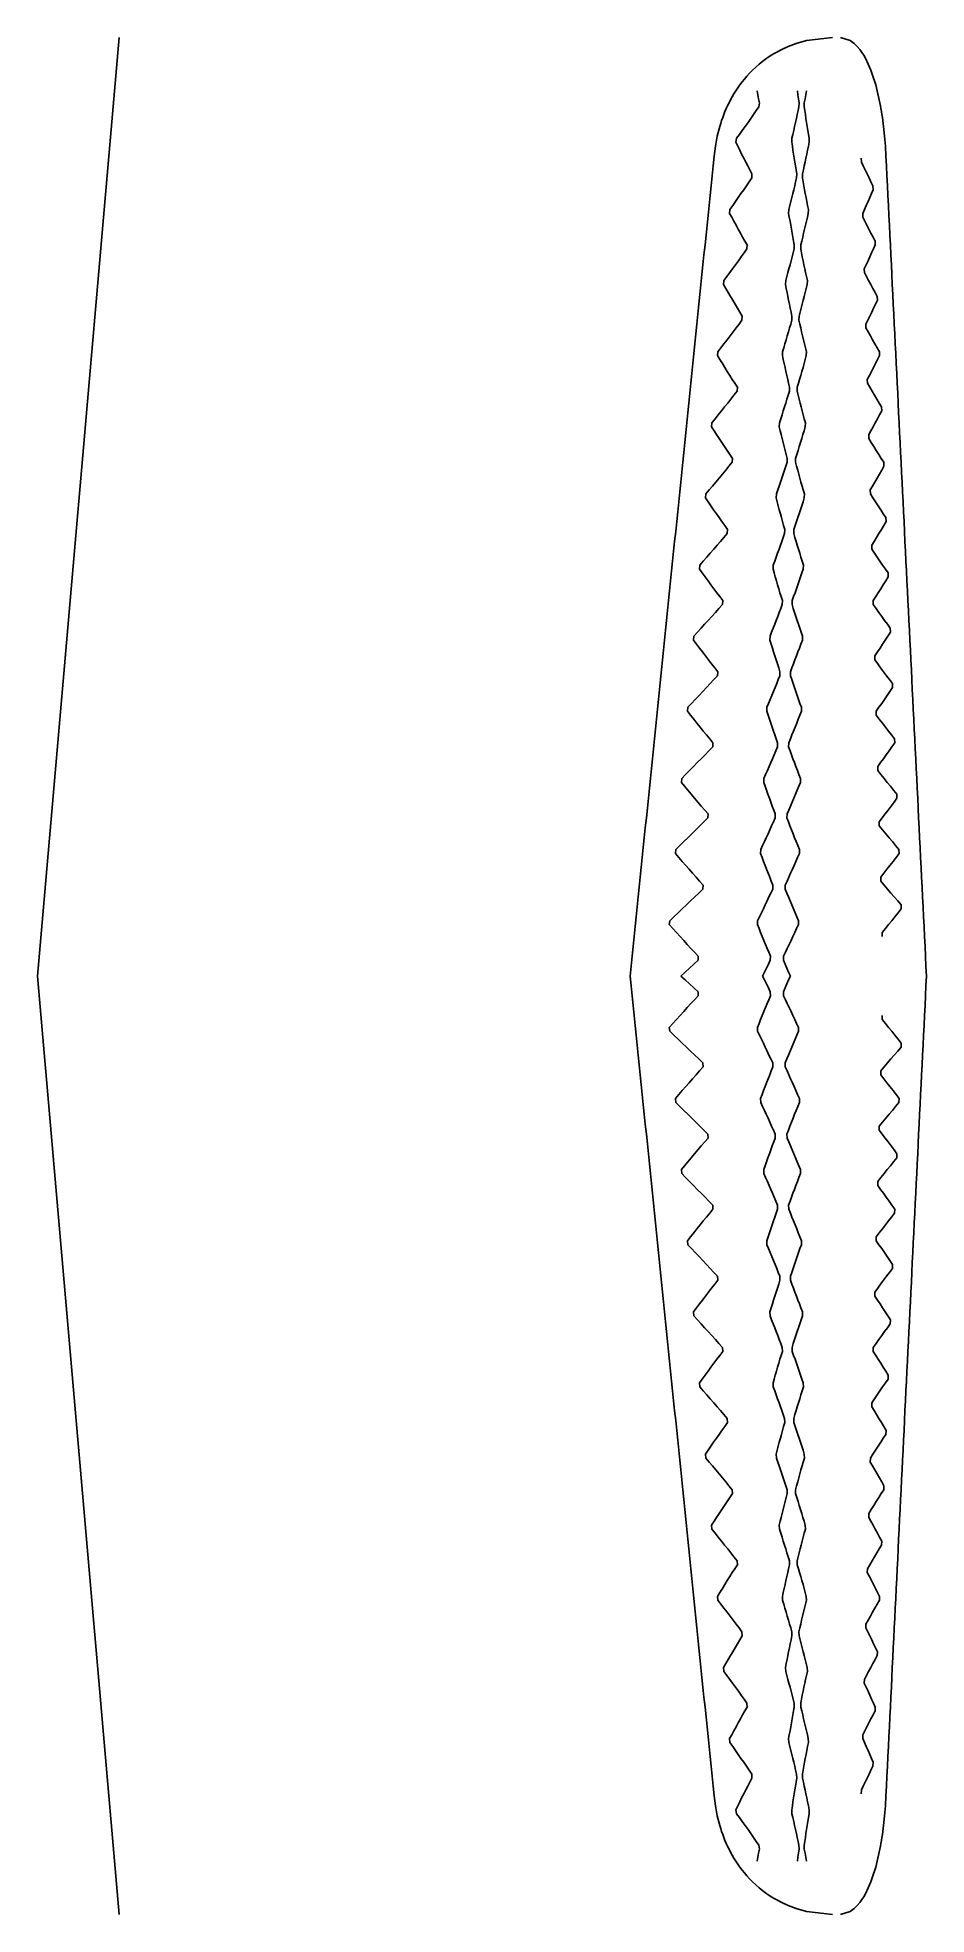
# Model space of a CAD drawing. Header units: metres. Extents: x -300 to 150, y -475 to 475.
import ezdxf

# ---------------------------------------------------------------- set-up
doc = ezdxf.new("R2010")
doc.units = ezdxf.units.M

msp = doc.modelspace()

# ---------------------------------------------------------------- linework, layer by layer
at = {"layer": 'DIHEDRAL_5DEG_PER_SIDE'}
for q in [(-258.6, 475), (-258.6, -475)]:
    msp.add_line((-300, 0), q, dxfattribs=at)
at = {"layer": 'GEODESIC_RIBS_45DEG'}
for p, q in [((64.5883, 446), (64.3706, 448)), ((84.9593, 446), (84.6846, 448)), ((88.9096, 446), (89.2999, 448)), ((62.4597, 436), (63.8008, 438)), ((63.8008, 438), (65.0932, 440)), ((64.9481, 444), (64.5883, 446)), ((65.4333, 442), (64.9481, 444)), ((65.0932, 440), (65.4333, 442)), ((84.5979, 436), (85.03, 438)), ((85.2392, 444), (84.9593, 446)), ((85.03, 438), (85.457, 440)), ((85.5242, 442), (85.2392, 444)), ((85.457, 440), (85.5242, 442)), ((88.0652, 440), (88.1136, 442)), ((88.3766, 438), (88.0652, 440)), ((88.1136, 442), (88.5142, 444)), ((88.6932, 436), (88.3766, 438)), ((88.5142, 444), (88.9096, 446)), ((55.3276, 426), (56.7848, 428)), ((56.7848, 428), (58.234, 430)), ((58.234, 430), (59.668, 432)), ((59.668, 432), (61.0792, 434)), ((61.0792, 434), (62.4597, 436)), ((82.3602, 426), (82.818, 428)), ((82.818, 428), (83.2707, 430)), ((83.2707, 430), (83.7182, 432)), ((83.7182, 432), (84.1606, 434)), ((84.1606, 434), (84.5979, 436)), ((89.0149, 434), (88.6932, 436)), ((89.3418, 432), (89.0149, 434)), ((89.6738, 430), (89.3418, 432)), ((90.0109, 428), (89.6738, 430)), ((90.3532, 426), (90.0109, 428)), ((53.5749, 422), (53.869, 424)), ((54.4841, 420), (53.5749, 422)), ((53.869, 424), (55.3276, 426)), ((55.442, 418), (54.4841, 420)), ((56.4406, 416), (55.442, 418)), ((81.8095, 422), (81.8972, 424)), ((82.1048, 420), (81.8095, 422)), ((81.8972, 424), (82.3602, 426)), ((82.4052, 418), (82.1048, 420)), ((82.7107, 416), (82.4052, 418)), ((89.4248, 416), (89.8459, 418)), ((89.8459, 418), (90.2619, 420)), ((90.2619, 420), (90.6727, 422)), ((90.7006, 424), (90.3532, 426)), ((90.6727, 422), (90.7006, 424)), ((57.4697, 414), (56.4406, 416)), ((58.5098, 412), (57.4697, 414)), ((59.5579, 410), (58.5098, 412)), ((60.614, 408), (59.5579, 410)), ((83.0214, 414), (82.7107, 416)), ((83.3372, 412), (83.0214, 414)), ((83.6582, 410), (83.3372, 412)), ((83.9842, 408), (83.6582, 410)), ((87.6891, 408), (88.1307, 410)), ((88.1307, 410), (88.5672, 412)), ((88.5672, 412), (88.9986, 414)), ((88.9986, 414), (89.4248, 416)), ((117.0685, 412), (117.0146, 414)), ((118.0192, 410), (117.0685, 412)), ((118.9781, 408), (118.0192, 410)), ((57.4645, 398), (58.8314, 400)), ((58.8314, 400), (60.1902, 402)), ((60.1902, 402), (61.541, 404)), ((61.6783, 406), (60.614, 408)), ((61.541, 404), (61.6783, 406)), ((82.8132, 398), (83.2967, 400)), ((83.2967, 400), (83.7751, 402)), ((83.7751, 402), (84.2483, 404)), ((84.3155, 406), (83.9842, 408)), ((84.2483, 404), (84.3155, 406)), ((87.1939, 404), (87.2423, 406)), ((87.5516, 402), (87.1939, 404)), ((87.2423, 406), (87.6891, 408)), ((87.9144, 400), (87.5516, 402)), ((88.2823, 398), (87.9144, 400)), ((119.9452, 406), (118.9781, 408)), ((120.9205, 404), (119.9452, 406)), ((121.9041, 402), (120.9205, 404)), ((122.8958, 400), (121.9041, 402)), ((122.9743, 398), (122.8958, 400)), ((50.509, 388), (51.9162, 390)), ((51.9162, 390), (53.3154, 392)), ((53.3154, 392), (54.7065, 394)), ((54.7065, 394), (56.0895, 396)), ((56.0895, 396), (57.4645, 398)), ((80.3187, 388), (80.8279, 390)), ((80.8279, 390), (81.3319, 392)), ((81.3319, 392), (81.8308, 394)), ((81.8308, 394), (82.3246, 396)), ((82.3246, 396), (82.8132, 398)), ((88.6554, 396), (88.2823, 398)), ((89.0336, 394), (88.6554, 396)), ((89.417, 392), (89.0336, 394)), ((89.8054, 390), (89.417, 392)), ((90.1991, 388), (89.8054, 390)), ((118.6566, 388), (119.5366, 390)), ((119.5366, 390), (120.4083, 392)), ((120.4083, 392), (121.2718, 394)), ((121.2718, 394), (122.1271, 396)), ((122.1271, 396), (122.9743, 398)), ((50.3395, 386), (50.509, 388)), ((51.4198, 384), (50.3395, 386)), ((52.5083, 382), (51.4198, 384)), ((53.6047, 380), (52.5083, 382)), ((54.7093, 378), (53.6047, 380)), ((80.231, 386), (80.3187, 388)), ((80.5725, 384), (80.231, 386)), ((80.9191, 382), (80.5725, 384)), ((81.2709, 380), (80.9191, 382)), ((81.6278, 378), (81.2709, 380)), ((88.3122, 378), (88.7847, 380)), ((88.7847, 380), (89.252, 382)), ((89.252, 382), (89.7142, 384)), ((89.7142, 384), (90.1712, 386)), ((90.1712, 386), (90.1991, 388)), ((117.7685, 386), (118.6566, 388)), ((117.8223, 384), (117.7685, 386)), ((118.8305, 382), (117.8223, 384)), ((119.8468, 380), (118.8305, 382)), ((120.8714, 378), (119.8468, 380)), ((55.8219, 376), (54.7093, 378)), ((56.9426, 374), (55.8219, 376)), ((58.0713, 372), (56.9426, 374)), ((59.2082, 370), (58.0713, 372)), ((81.9898, 376), (81.6278, 378)), ((82.357, 374), (81.9898, 376)), ((82.7293, 372), (82.357, 374)), ((83.1068, 370), (82.7293, 372)), ((86.371, 370), (86.864, 372)), ((86.864, 372), (87.3519, 374)), ((87.3519, 374), (87.8346, 376)), ((87.8346, 376), (88.3122, 378)), ((121.9042, 376), (120.8714, 378)), ((122.9451, 374), (121.9042, 376)), ((123.9943, 372), (122.9451, 374)), ((124.0728, 370), (123.9943, 372)), ((53.3291, 360), (54.7767, 362)), ((54.7767, 362), (56.2161, 364)), ((56.2161, 364), (57.6476, 366)), ((57.6476, 366), (59.0709, 368)), ((59.0709, 368), (59.2082, 370)), ((80.931, 360), (81.4659, 362)), ((81.4659, 362), (81.9956, 364)), ((81.9956, 364), (82.5202, 366)), ((82.5202, 366), (83.0396, 368)), ((83.0396, 368), (83.1068, 370)), ((86.3226, 368), (86.371, 370)), ((86.7265, 366), (86.3226, 368)), ((87.1355, 364), (86.7265, 366)), ((87.5497, 362), (87.1355, 364)), ((87.969, 360), (87.5497, 362)), ((119.4679, 360), (120.4053, 362)), ((120.4053, 362), (121.3345, 364)), ((121.3345, 364), (122.2555, 366)), ((122.2555, 366), (123.1682, 368)), ((123.1682, 368), (124.0728, 370)), ((47.2888, 350), (47.4582, 352)), ((47.4582, 352), (48.9381, 354)), ((48.9381, 354), (50.4098, 356)), ((50.4098, 356), (51.8735, 358)), ((51.8735, 358), (53.3291, 360)), ((78.6525, 350), (78.7402, 352)), ((78.7402, 352), (79.2956, 354)), ((79.2956, 354), (79.8459, 356)), ((79.8459, 356), (80.391, 358)), ((80.391, 358), (80.931, 360)), ((88.3934, 358), (87.969, 360)), ((88.823, 356), (88.3934, 358)), ((89.2577, 354), (88.823, 356)), ((89.6976, 352), (89.2577, 354)), ((89.6697, 350), (89.6976, 352)), ((118.5223, 358), (119.4679, 360)), ((118.5762, 356), (118.5223, 358)), ((119.6418, 354), (118.5762, 356)), ((120.7156, 352), (119.6418, 354)), ((121.7976, 350), (120.7156, 352)), ((48.4417, 348), (47.2888, 350)), ((49.6027, 346), (48.4417, 348)), ((50.7718, 344), (49.6027, 346)), ((51.9489, 342), (50.7718, 344)), ((53.1341, 340), (51.9489, 342)), ((79.0402, 348), (78.6525, 350)), ((79.4331, 346), (79.0402, 348)), ((79.8311, 344), (79.4331, 346)), ((80.2342, 342), (79.8311, 344)), ((80.6425, 340), (80.2342, 342)), ((87.102, 340), (87.6258, 342)), ((87.6258, 342), (88.1445, 344)), ((88.1445, 344), (88.658, 346)), ((88.658, 346), (89.1664, 348)), ((89.1664, 348), (89.6697, 350)), ((122.8878, 348), (121.7976, 350)), ((123.9862, 346), (122.8878, 348)), ((125.0928, 344), (123.9862, 346)), ((124.2093, 340), (125.1713, 342)), ((125.1713, 342), (125.0928, 344)), ((54.3273, 338), (53.1341, 340)), ((55.5287, 336), (54.3273, 338)), ((56.7381, 334), (55.5287, 336)), ((56.6008, 332), (56.7381, 334)), ((81.0558, 338), (80.6425, 340)), ((81.4744, 336), (81.0558, 338)), ((81.898, 334), (81.4744, 336)), ((81.8309, 332), (81.898, 334)), ((85.4513, 332), (85.4997, 334)), ((85.4997, 334), (86.039, 336)), ((86.039, 336), (86.573, 338)), ((86.573, 338), (87.102, 340)), ((120.2792, 332), (121.2741, 334)), ((121.2741, 334), (122.2607, 336)), ((122.2607, 336), (123.2391, 338)), ((123.2391, 338), (124.2093, 340)), ((49.0405, 322), (50.5687, 324)), ((50.5687, 324), (52.0888, 326)), ((52.0888, 326), (53.6009, 328)), ((53.6009, 328), (55.1049, 330)), ((55.1049, 330), (56.6008, 332)), ((78.9512, 322), (79.5374, 324)), ((79.5374, 324), (80.1185, 326)), ((80.1185, 326), (80.6944, 328)), ((80.6944, 328), (81.2652, 330)), ((81.2652, 330), (81.8309, 332)), ((85.9014, 330), (85.4513, 332)), ((86.3567, 328), (85.9014, 330)), ((86.8171, 326), (86.3567, 328)), ((87.2826, 324), (86.8171, 326)), ((87.7533, 322), (87.2826, 324)), ((119.2762, 330), (120.2792, 332)), ((119.3301, 328), (119.2762, 330)), ((120.4531, 326), (119.3301, 328)), ((121.5843, 324), (120.4531, 326)), ((122.7238, 322), (121.5843, 324)), ((44.238, 314), (44.4075, 316)), ((45.4636, 312), (44.238, 314)), ((44.4075, 316), (45.9599, 318)), ((45.9599, 318), (47.5042, 320)), ((47.5042, 320), (49.0405, 322)), ((77.074, 314), (77.1617, 316)), ((77.508, 312), (77.074, 314)), ((77.1617, 316), (77.7634, 318)), ((77.7634, 318), (78.3598, 320)), ((78.3598, 320), (78.9512, 322)), ((88.229, 320), (87.7533, 322)), ((88.71, 318), (88.229, 320)), ((88.6187, 312), (89.1682, 314)), ((89.196, 316), (88.71, 318)), ((89.1682, 314), (89.196, 316)), ((123.8714, 320), (122.7238, 322)), ((125.0273, 318), (123.8714, 320)), ((126.1914, 316), (125.0273, 318)), ((125.2504, 312), (126.2698, 314)), ((126.2698, 314), (126.1914, 316)), ((46.6971, 310), (45.4636, 312)), ((47.9388, 308), (46.6971, 310)), ((49.1885, 306), (47.9388, 308)), ((50.4463, 304), (49.1885, 306)), ((51.7121, 302), (50.4463, 304)), ((77.947, 310), (77.508, 312)), ((78.3913, 308), (77.947, 310)), ((78.8406, 306), (78.3913, 308)), ((79.2951, 304), (78.8406, 306)), ((79.7547, 302), (79.2951, 304)), ((85.7942, 302), (86.3694, 304)), ((86.3694, 304), (86.9394, 306)), ((86.9394, 306), (87.5043, 308)), ((87.5043, 308), (88.0641, 310)), ((88.0641, 310), (88.6187, 312)), ((120.0301, 302), (121.0905, 304)), ((121.0905, 304), (122.1428, 306)), ((122.1428, 306), (123.1869, 308)), ((123.1869, 308), (124.2227, 310)), ((124.2227, 310), (125.2504, 312)), ((52.986, 300), (51.7121, 302)), ((52.5622, 294), (54.1307, 296)), ((54.268, 298), (52.986, 300)), ((54.1307, 296), (54.268, 298)), ((80.2194, 300), (79.7547, 302)), ((80.0103, 294), (80.6222, 296)), ((80.6893, 298), (80.2194, 300)), ((80.6222, 296), (80.6893, 298)), ((84.58, 296), (84.6284, 298)), ((85.0764, 294), (84.58, 296)), ((84.6284, 298), (85.2139, 300)), ((85.2139, 300), (85.7942, 302)), ((120.0839, 300), (120.0301, 302)), ((121.2644, 298), (120.0839, 300)), ((122.4531, 296), (121.2644, 298)), ((123.65, 294), (122.4531, 296)), ((44.5987, 284), (46.2075, 286)), ((46.2075, 286), (47.8083, 288)), ((47.8083, 288), (49.401, 290)), ((49.401, 290), (50.9856, 292)), ((50.9856, 292), (52.5622, 294)), ((76.8738, 284), (77.5114, 286)), ((77.5114, 286), (78.1438, 288)), ((78.1438, 288), (78.7711, 290)), ((78.7711, 290), (79.3933, 292)), ((79.3933, 292), (80.0103, 294)), ((85.5778, 292), (85.0764, 294)), ((86.0845, 290), (85.5778, 292)), ((86.5962, 288), (86.0845, 290)), ((87.1131, 286), (86.5962, 288)), ((87.6351, 284), (87.1131, 286)), ((124.8551, 292), (123.65, 294)), ((126.0684, 290), (124.8551, 292)), ((127.2899, 288), (126.0684, 290)), ((126.2915, 284), (127.3684, 286)), ((127.3684, 286), (127.2899, 288)), ((41.1873, 278), (41.3568, 280)), ((42.4854, 276), (41.1873, 278)), ((41.3568, 280), (42.9818, 282)), ((43.7916, 274), (42.4854, 276)), ((42.9818, 282), (44.5987, 284)), ((75.4956, 278), (75.5832, 280)), ((75.9757, 276), (75.4956, 278)), ((75.5832, 280), (76.2311, 282)), ((76.461, 274), (75.9757, 276)), ((76.2311, 282), (76.8738, 284)), ((87.4701, 274), (88.071, 276)), ((88.1622, 282), (87.6351, 284)), ((88.071, 276), (88.6667, 278)), ((88.6945, 280), (88.1622, 282)), ((88.6667, 278), (88.6945, 280)), ((120.7839, 274), (121.9019, 276)), ((121.9019, 276), (123.0116, 278)), ((123.0116, 278), (124.1131, 280)), ((124.1131, 280), (125.2064, 282)), ((125.2064, 282), (126.2915, 284)), ((45.1058, 272), (43.7916, 274)), ((46.4281, 270), (45.1058, 272)), ((47.7584, 268), (46.4281, 270)), ((49.0968, 266), (47.7584, 268)), ((50.4433, 264), (49.0968, 266)), ((76.9514, 272), (76.461, 274)), ((77.447, 270), (76.9514, 272)), ((77.9477, 268), (77.447, 270)), ((78.4535, 266), (77.9477, 268)), ((78.9645, 264), (78.4535, 266)), ((84.3888, 264), (85.0154, 266)), ((85.0154, 266), (85.6367, 268)), ((85.6367, 268), (86.253, 270)), ((86.253, 270), (86.8641, 272)), ((86.8641, 272), (87.4701, 274)), ((120.8378, 272), (120.7839, 274)), ((122.0757, 270), (120.8378, 272)), ((123.3218, 268), (122.0757, 270)), ((124.5762, 266), (123.3218, 268)), ((125.8387, 264), (124.5762, 266)), ((48.3704, 256), (50.0195, 258)), ((50.0195, 258), (51.6606, 260)), ((51.7978, 262), (50.4433, 264)), ((51.6606, 260), (51.7978, 262)), ((78.0921, 256), (78.7554, 258)), ((78.7554, 258), (79.4135, 260)), ((79.4806, 262), (78.9645, 264)), ((79.4135, 260), (79.4806, 262)), ((83.7088, 260), (83.7572, 262)), ((84.2513, 258), (83.7088, 260)), ((83.7572, 262), (84.3888, 264)), ((84.799, 256), (84.2513, 258)), ((127.1095, 262), (125.8387, 264)), ((128.3884, 260), (127.1095, 262)), ((127.3325, 256), (128.4669, 258)), ((128.4669, 258), (128.3884, 260)), ((40.0036, 246), (41.6931, 248)), ((41.6931, 248), (43.3745, 250)), ((43.3745, 250), (45.0479, 252)), ((45.0479, 252), (46.7132, 254)), ((46.7132, 254), (48.3704, 256)), ((74.6988, 246), (75.3878, 248)), ((75.3878, 248), (76.0715, 250)), ((76.0715, 250), (76.7502, 252)), ((76.7502, 252), (77.4237, 254)), ((77.4237, 254), (78.0921, 256)), ((85.3518, 254), (84.799, 256)), ((85.9098, 252), (85.3518, 254)), ((86.4729, 250), (85.9098, 252)), ((87.0411, 248), (86.4729, 250)), ((87.6145, 246), (87.0411, 248)), ((121.5378, 246), (122.7132, 248)), ((122.7132, 248), (123.8803, 250)), ((123.8803, 250), (125.0393, 252)), ((125.0393, 252), (126.19, 254)), ((126.19, 254), (127.3325, 256)), ((38.1366, 242), (38.3061, 244)), ((39.5073, 240), (38.1366, 242)), ((38.3061, 244), (40.0036, 246)), ((40.886, 238), (39.5073, 240)), ((42.2728, 236), (40.886, 238)), ((73.9171, 242), (74.0048, 244)), ((74.4434, 240), (73.9171, 242)), ((74.0048, 244), (74.6988, 246)), ((74.975, 238), (74.4434, 240)), ((75.5116, 236), (74.975, 238)), ((86.2239, 236), (86.8762, 238)), ((86.8762, 238), (87.5232, 240)), ((87.5232, 240), (88.1652, 242)), ((88.193, 244), (87.6145, 246)), ((88.1652, 242), (88.193, 244)), ((121.5916, 244), (121.5378, 246)), ((122.887, 242), (121.5916, 244)), ((124.1906, 240), (122.887, 242)), ((125.5024, 238), (124.1906, 240)), ((126.8223, 236), (125.5024, 238)), ((43.6677, 234), (42.2728, 236)), ((45.0706, 232), (43.6677, 234)), ((46.4816, 230), (45.0706, 232)), ((47.9006, 228), (46.4816, 230)), ((49.3277, 226), (47.9006, 228)), ((76.0534, 234), (75.5116, 236)), ((76.6003, 232), (76.0534, 234)), ((77.1524, 230), (76.6003, 232)), ((77.7096, 228), (77.1524, 230)), ((78.2719, 226), (77.7096, 228)), ((82.8859, 226), (83.5638, 228)), ((83.5638, 228), (84.2365, 230)), ((84.2365, 230), (84.9041, 232)), ((84.9041, 232), (85.5666, 234)), ((85.5666, 234), (86.2239, 236)), ((128.1505, 234), (126.8223, 236)), ((127.1736, 226), (128.3736, 228)), ((129.4869, 232), (128.1505, 234)), ((128.3736, 228), (129.5654, 230)), ((129.5654, 230), (129.4869, 232)), ((44.0253, 218), (45.7551, 220)), ((45.7551, 220), (47.4769, 222)), ((47.4769, 222), (49.1905, 224)), ((49.1905, 224), (49.3277, 226)), ((76.0763, 218), (76.791, 220)), ((76.791, 220), (77.5004, 222)), ((77.5004, 222), (78.2048, 224)), ((78.2048, 224), (78.2719, 226)), ((82.8375, 224), (82.8859, 226)), ((83.4262, 222), (82.8375, 224)), ((84.0202, 220), (83.4262, 222)), ((84.6192, 218), (84.0202, 220)), ((122.2917, 218), (123.5245, 220)), ((123.5245, 220), (124.7491, 222)), ((124.7491, 222), (125.9655, 224)), ((125.9655, 224), (127.1736, 226)), ((35.2554, 208), (37.0255, 210)), ((37.0255, 210), (38.7875, 212)), ((38.7875, 212), (40.5415, 214)), ((40.5415, 214), (42.2875, 216)), ((42.2875, 216), (44.0253, 218)), ((72.4263, 208), (73.1666, 210)), ((73.1666, 210), (73.9017, 212)), ((73.9017, 212), (74.6317, 214)), ((74.6317, 214), (75.3566, 216)), ((75.3566, 216), (76.0763, 218)), ((85.2234, 216), (84.6192, 218)), ((85.8327, 214), (85.2234, 216)), ((86.4472, 212), (85.8327, 214)), ((87.0668, 210), (86.4472, 212)), ((87.6915, 208), (87.0668, 210)), ((122.3455, 216), (122.2917, 218)), ((123.6983, 214), (122.3455, 216)), ((125.0593, 212), (123.6983, 214)), ((126.4286, 210), (125.0593, 212)), ((127.806, 208), (126.4286, 210)), ((35.0859, 206), (35.2554, 208)), ((36.5291, 204), (35.0859, 206)), ((37.9804, 202), (36.5291, 204)), ((39.4398, 200), (37.9804, 202)), ((40.9073, 198), (39.4398, 200)), ((72.3386, 206), (72.4263, 208)), ((72.9112, 204), (72.3386, 206)), ((73.4889, 202), (72.9112, 204)), ((74.0718, 200), (73.4889, 202)), ((74.6598, 198), (74.0718, 200)), ((84.8802, 198), (85.5838, 200)), ((85.5838, 200), (86.2822, 202)), ((86.2822, 202), (86.9755, 204)), ((86.9755, 204), (87.6636, 206)), ((87.6636, 206), (87.6915, 208)), ((129.1916, 206), (127.806, 208)), ((128.1573, 198), (129.4147, 200)), ((130.5855, 204), (129.1916, 206)), ((129.4147, 200), (130.6639, 202)), ((130.6639, 202), (130.5855, 204)), ((42.3828, 196), (40.9073, 198)), ((43.8663, 194), (42.3828, 196)), ((45.358, 192), (43.8663, 194)), ((46.8576, 190), (45.358, 192)), ((46.7204, 188), (46.8576, 190)), ((75.2529, 196), (74.6598, 198)), ((75.8512, 194), (75.2529, 196)), ((76.4546, 192), (75.8512, 194)), ((77.0632, 190), (76.4546, 192)), ((76.996, 188), (77.0632, 190)), ((81.9662, 188), (82.0146, 190)), ((82.0146, 190), (82.7387, 192)), ((82.7387, 192), (83.4577, 194)), ((83.4577, 194), (84.1715, 196)), ((84.1715, 196), (84.8802, 198)), ((123.0455, 190), (124.3358, 192)), ((123.0994, 188), (123.0455, 190)), ((124.3358, 192), (125.6178, 194)), ((125.6178, 194), (126.8917, 196)), ((126.8917, 196), (128.1573, 198)), ((39.527, 180), (41.3375, 182)), ((41.3375, 182), (43.1399, 184)), ((43.1399, 184), (44.9342, 186)), ((44.9342, 186), (46.7204, 188)), ((73.963, 180), (74.729, 182)), ((74.729, 182), (75.4898, 184)), ((75.4898, 184), (76.2455, 186)), ((76.2455, 186), (76.996, 188)), ((82.6012, 186), (81.9662, 188)), ((83.2413, 184), (82.6012, 186)), ((83.8866, 182), (83.2413, 184)), ((84.537, 180), (83.8866, 182)), ((124.5096, 186), (123.0994, 188)), ((125.9281, 184), (124.5096, 186)), ((127.3547, 182), (125.9281, 184)), ((128.7896, 180), (127.3547, 182)), ((32.0352, 170), (32.2047, 172)), ((32.2047, 172), (34.0473, 174)), ((34.0473, 174), (35.882, 176)), ((35.882, 176), (37.7085, 178)), ((37.7085, 178), (39.527, 180)), ((70.7601, 170), (70.8478, 172)), ((70.8478, 172), (71.6343, 174)), ((71.6343, 174), (72.4157, 176)), ((72.4157, 176), (73.1919, 178)), ((73.1919, 178), (73.963, 180)), ((85.1925, 178), (84.537, 180)), ((85.8532, 176), (85.1925, 178)), ((86.519, 174), (85.8532, 176)), ((87.19, 172), (86.519, 174)), ((87.1621, 170), (87.19, 172)), ((130.2327, 178), (128.7896, 180)), ((129.1409, 170), (130.4558, 172)), ((131.684, 176), (130.2327, 178)), ((130.4558, 172), (131.7625, 174)), ((131.7625, 174), (131.684, 176)), ((33.551, 168), (32.0352, 170)), ((35.0749, 166), (33.551, 168)), ((36.6068, 164), (35.0749, 166)), ((38.1468, 162), (36.6068, 164)), ((39.6949, 160), (38.1468, 162)), ((71.3789, 168), (70.7601, 170)), ((72.0029, 166), (71.3789, 168)), ((72.632, 164), (72.0029, 166)), ((73.2662, 162), (72.632, 164)), ((73.9056, 160), (73.2662, 162)), ((83.4389, 160), (84.1938, 162)), ((84.1938, 162), (84.9436, 164)), ((84.9436, 164), (85.6882, 166)), ((85.6882, 166), (86.4278, 168)), ((86.4278, 168), (87.1621, 170)), ((123.7994, 162), (125.1471, 164)), ((123.8532, 160), (123.7994, 162)), ((125.1471, 164), (126.4866, 166)), ((126.4866, 166), (127.8178, 168)), ((127.8178, 168), (129.1409, 170)), ((41.2511, 158), (39.6949, 160)), ((42.8153, 156), (41.2511, 158)), ((42.3915, 150), (44.2503, 152)), ((44.3875, 154), (42.8153, 156)), ((44.2503, 152), (44.3875, 154)), ((74.5501, 158), (73.9056, 160)), ((75.1997, 156), (74.5501, 158)), ((74.9906, 150), (75.7873, 152)), ((75.8545, 154), (75.1997, 156)), ((75.7873, 152), (75.8545, 154)), ((81.0949, 152), (81.1433, 154)), ((81.7761, 150), (81.0949, 152)), ((81.1433, 154), (81.9136, 156)), ((81.9136, 156), (82.6788, 158)), ((82.6788, 158), (83.4389, 160)), ((125.3209, 158), (123.8532, 160)), ((126.7968, 156), (125.3209, 158)), ((128.2809, 154), (126.7968, 156)), ((129.7733, 152), (128.2809, 154)), ((131.2738, 150), (129.7733, 152)), ((34.8756, 142), (36.7666, 144)), ((36.7666, 144), (38.6497, 146)), ((38.6497, 146), (40.5246, 148)), ((40.5246, 148), (42.3915, 150)), ((71.7521, 142), (72.5694, 144)), ((72.5694, 144), (73.3816, 146)), ((73.3816, 146), (74.1886, 148)), ((74.1886, 148), (74.9906, 150)), ((82.4625, 148), (81.7761, 150)), ((83.154, 146), (82.4625, 148)), ((83.8506, 144), (83.154, 146)), ((84.5524, 142), (83.8506, 144)), ((130.1246, 142), (131.4969, 144)), ((132.7825, 148), (131.2738, 150)), ((131.4969, 144), (132.861, 146)), ((132.861, 146), (132.7825, 148)), ((28.9844, 134), (29.1539, 136)), ((30.5728, 132), (28.9844, 134)), ((29.1539, 136), (31.0692, 138)), ((31.0692, 138), (32.9764, 140)), ((32.9764, 140), (34.8756, 142)), ((69.1816, 134), (69.2693, 136)), ((69.8466, 132), (69.1816, 134)), ((69.2693, 136), (70.102, 138)), ((70.102, 138), (70.9296, 140)), ((70.9296, 140), (71.7521, 142)), ((85.2593, 140), (84.5524, 142)), ((85.9713, 138), (85.2593, 140)), ((85.88, 132), (86.6606, 134)), ((86.6885, 136), (85.9713, 138)), ((86.6606, 134), (86.6885, 136)), ((124.5532, 134), (125.9584, 136)), ((124.6071, 132), (124.5532, 134)), ((125.9584, 136), (127.3553, 138)), ((127.3553, 138), (128.744, 140)), ((128.744, 140), (130.1246, 142)), ((32.1693, 130), (30.5728, 132)), ((33.7738, 128), (32.1693, 130)), ((35.3864, 126), (33.7738, 128)), ((37.0071, 124), (35.3864, 126)), ((38.6358, 122), (37.0071, 124)), ((70.5168, 130), (69.8466, 132)), ((71.1921, 128), (70.5168, 130)), ((71.8726, 126), (71.1921, 128)), ((72.5582, 124), (71.8726, 126)), ((73.2489, 122), (72.5582, 124)), ((81.9, 122), (82.7063, 124)), ((82.7063, 124), (83.5074, 126)), ((83.5074, 126), (84.3034, 128)), ((84.3034, 128), (85.0943, 130)), ((85.0943, 130), (85.88, 132)), ((126.1322, 130), (124.6071, 132)), ((127.6656, 128), (126.1322, 130)), ((129.2071, 126), (127.6656, 128)), ((130.7569, 124), (129.2071, 126)), ((132.3149, 122), (130.7569, 124)), ((37.9094, 112), (39.8488, 114)), ((40.2726, 120), (38.6358, 122)), ((39.8488, 114), (41.7802, 116)), ((41.9174, 118), (40.2726, 120)), ((41.7802, 116), (41.9174, 118)), ((72.8875, 112), (73.7356, 114)), ((73.9448, 120), (73.2489, 122)), ((73.7356, 114), (74.5786, 116)), ((74.6458, 118), (73.9448, 120)), ((74.5786, 116), (74.6458, 118)), ((80.2236, 116), (80.272, 118)), ((80.951, 114), (80.2236, 116)), ((80.272, 118), (81.0886, 120)), ((81.6836, 112), (80.951, 114)), ((81.0886, 120), (81.9, 122)), ((129.6702, 112), (131.1082, 114)), ((131.1082, 114), (132.538, 116)), ((133.881, 120), (132.3149, 122)), ((132.538, 116), (133.9595, 118)), ((133.9595, 118), (133.881, 120)), ((30.0709, 104), (32.0426, 106)), ((32.0426, 106), (34.0062, 108)), ((34.0062, 108), (35.9618, 110)), ((35.9618, 110), (37.9094, 112)), ((69.4436, 104), (70.3123, 106)), ((70.3123, 106), (71.1758, 108)), ((71.1758, 108), (72.0342, 110)), ((72.0342, 110), (72.8875, 112)), ((82.4213, 110), (81.6836, 112)), ((83.1642, 108), (82.4213, 110)), ((83.9122, 106), (83.1642, 108)), ((84.6653, 104), (83.9122, 106)), ((125.3071, 106), (126.7697, 108)), ((125.3609, 104), (125.3071, 106)), ((126.7697, 108), (128.2241, 110)), ((128.2241, 110), (129.6702, 112)), ((25.9337, 98), (26.1032, 100)), ((27.5947, 96), (25.9337, 98)), ((26.1032, 100), (28.0911, 102)), ((29.2637, 94), (27.5947, 96)), ((28.0911, 102), (30.0709, 104)), ((67.6031, 98), (67.6908, 100)), ((68.3144, 96), (67.6031, 98)), ((67.6908, 100), (68.5698, 102)), ((69.0308, 94), (68.3144, 96)), ((68.5698, 102), (69.4436, 104)), ((84.5003, 94), (85.3323, 96)), ((85.4236, 102), (84.6653, 104)), ((85.3323, 96), (86.1591, 98)), ((86.187, 100), (85.4236, 102)), ((86.1591, 98), (86.187, 100)), ((126.9435, 102), (125.3609, 104)), ((128.5343, 100), (126.9435, 102)), ((130.1333, 98), (128.5343, 100)), ((131.7405, 96), (130.1333, 98)), ((133.3559, 94), (131.7405, 96)), ((30.9409, 92), (29.2637, 94)), ((32.626, 90), (30.9409, 92)), ((34.3193, 88), (32.626, 90)), ((36.0206, 86), (34.3193, 88)), ((37.7299, 84), (36.0206, 86)), ((69.7523, 92), (69.0308, 94)), ((70.479, 90), (69.7523, 92)), ((71.2108, 88), (70.479, 90)), ((71.9478, 86), (71.2108, 88)), ((72.6898, 84), (71.9478, 86)), ((80.2635, 84), (81.1211, 86)), ((81.1211, 86), (81.9736, 88)), ((81.9736, 88), (82.821, 90)), ((82.821, 90), (83.6632, 92)), ((83.6632, 92), (84.5003, 94)), ((130.5964, 84), (132.0918, 86)), ((132.0918, 86), (133.579, 88)), ((134.9796, 92), (133.3559, 94)), ((133.579, 88), (135.058, 90)), ((135.058, 90), (134.9796, 92)), ((33.274, 74), (35.2941, 76)), ((35.2941, 76), (37.3061, 78)), ((37.3061, 78), (39.3101, 80)), ((39.4473, 82), (37.7299, 84)), ((39.3101, 80), (39.4473, 82)), ((70.6868, 74), (71.5863, 76)), ((71.5863, 76), (72.4807, 78)), ((72.4807, 78), (73.3699, 80)), ((73.4371, 82), (72.6898, 84)), ((73.3699, 80), (73.4371, 82)), ((79.3523, 80), (79.4007, 82)), ((80.126, 78), (79.3523, 80)), ((79.4007, 82), (80.2635, 84)), ((80.9048, 76), (80.126, 78)), ((81.6887, 74), (80.9048, 76)), ((126.061, 78), (127.581, 80)), ((126.1148, 76), (126.061, 78)), ((127.7548, 74), (126.1148, 76)), ((127.581, 80), (129.0928, 82)), ((129.0928, 82), (130.5964, 84)), ((25.1129, 66), (27.1653, 68)), ((27.1653, 68), (29.2096, 70)), ((29.2096, 70), (31.2458, 72)), ((31.2458, 72), (33.274, 74)), ((67.0375, 66), (67.9575, 68)), ((67.9575, 68), (68.8724, 70)), ((68.8724, 70), (69.7822, 72)), ((69.7822, 72), (70.6868, 74)), ((82.4778, 72), (81.6887, 74)), ((83.272, 70), (82.4778, 72)), ((84.0714, 68), (83.272, 70)), ((84.8758, 66), (84.0714, 68)), ((129.4031, 72), (127.7548, 74)), ((131.0595, 70), (129.4031, 72)), ((132.7242, 68), (131.0595, 70)), ((134.397, 66), (132.7242, 68)), ((22.883, 62), (23.0525, 64)), ((24.6166, 60), (22.883, 62)), ((23.0525, 64), (25.1129, 66)), ((26.3582, 58), (24.6166, 60)), ((28.1079, 56), (26.3582, 58)), ((66.0246, 62), (66.1123, 64)), ((66.7821, 60), (66.0246, 62)), ((66.1123, 64), (67.0375, 66)), ((67.5447, 58), (66.7821, 60)), ((68.3125, 56), (67.5447, 58)), ((83.0231, 56), (83.9064, 58)), ((83.9064, 58), (84.7846, 60)), ((84.7846, 60), (85.6576, 62)), ((85.6855, 64), (84.8758, 66)), ((85.6576, 62), (85.6855, 64)), ((131.5226, 56), (133.0755, 58)), ((133.0755, 58), (134.6201, 60)), ((136.0781, 64), (134.397, 66)), ((134.6201, 60), (136.1566, 62)), ((136.1566, 62), (136.0781, 64)), ((29.8656, 54), (28.1079, 56)), ((31.6314, 52), (29.8656, 54)), ((33.4053, 50), (31.6314, 52)), ((35.1872, 48), (33.4053, 50)), ((36.9772, 46), (35.1872, 48)), ((69.0854, 54), (68.3125, 56)), ((69.8634, 52), (69.0854, 54)), ((70.6466, 50), (69.8634, 52)), ((71.4349, 48), (70.6466, 50)), ((72.2284, 46), (71.4349, 48)), ((78.5294, 46), (79.4384, 48)), ((79.4384, 48), (80.3423, 50)), ((80.3423, 50), (81.241, 52)), ((81.241, 52), (82.1346, 54)), ((82.1346, 54), (83.0231, 56)), ((126.8148, 50), (128.3923, 52)), ((126.8687, 48), (126.8148, 50)), ((128.5661, 46), (126.8687, 48)), ((128.3923, 52), (129.9616, 54)), ((129.9616, 54), (131.5226, 56)), ((28.4854, 36), (30.5862, 38)), ((30.5862, 38), (32.6788, 40)), ((32.6788, 40), (34.7635, 42)), ((34.7635, 42), (36.84, 44)), ((36.84, 44), (36.9772, 46)), ((68.3886, 36), (69.3395, 38)), ((69.3395, 38), (70.2852, 40)), ((70.2852, 40), (71.2258, 42)), ((71.2258, 42), (72.1612, 44)), ((72.1612, 44), (72.2284, 46)), ((78.481, 44), (78.5294, 46)), ((79.3009, 42), (78.481, 44)), ((80.1259, 40), (79.3009, 42)), ((80.9561, 38), (80.1259, 40)), ((81.7914, 36), (80.9561, 38)), ((130.2718, 44), (128.5661, 46)), ((131.9857, 42), (130.2718, 44)), ((133.7078, 40), (131.9857, 42)), ((135.4381, 38), (133.7078, 40)), ((137.1766, 36), (135.4381, 38)), ((20.0018, 28), (22.1348, 30)), ((22.1348, 30), (24.2597, 32)), ((24.2597, 32), (26.3766, 34)), ((26.3766, 34), (28.4854, 36)), ((64.5338, 28), (65.5052, 30)), ((65.5052, 30), (66.4715, 32)), ((66.4715, 32), (67.4326, 34)), ((67.4326, 34), (68.3886, 36)), ((82.6318, 34), (81.7914, 36)), ((83.4774, 32), (82.6318, 34)), ((84.3281, 30), (83.4774, 32)), ((85.184, 28), (84.3281, 30)), ((132.4488, 28), (134.0591, 30)), ((134.0591, 30), (135.6612, 32)), ((135.6612, 32), (137.2551, 34)), ((137.2551, 34), (137.1766, 36)), ((19.8323, 26), (20.0018, 28)), ((21.6384, 24), (19.8323, 26)), ((23.4526, 22), (21.6384, 24)), ((25.2749, 20), (23.4526, 22)), ((27.1052, 18), (25.2749, 20)), ((64.4461, 26), (64.5338, 28)), ((65.2498, 24), (64.4461, 26)), ((66.0587, 22), (65.2498, 24)), ((66.8727, 20), (66.0587, 22)), ((67.6918, 18), (66.8727, 20)), ((81.4482, 18), (82.3829, 20)), ((82.3829, 20), (83.3124, 22)), ((83.3124, 22), (84.2368, 24)), ((84.2368, 24), (85.1561, 26)), ((85.1561, 26), (85.184, 28)), ((127.5687, 22), (129.2036, 24)), ((127.6225, 20), (127.5687, 22)), ((129.2036, 24), (130.8303, 26)), ((130.8303, 26), (132.4488, 28)), ((28.9436, 16), (27.1052, 18)), ((30.79, 14), (28.9436, 16)), ((32.6446, 12), (30.79, 14)), ((34.5071, 10), (32.6446, 12)), ((34.3699, 8), (34.5071, 10)), ((68.5161, 16), (67.6918, 18)), ((69.3454, 14), (68.5161, 16)), ((70.18, 12), (69.3454, 14)), ((71.0196, 10), (70.18, 12)), ((70.9525, 8), (71.0196, 10)), ((77.6097, 8), (77.6581, 10)), ((77.6581, 10), (78.6134, 12)), ((78.6134, 12), (79.5634, 14)), ((79.5634, 14), (80.5084, 16)), ((80.5084, 16), (81.4482, 18)), ((25.725, 0), (27.8983, 2)), ((25.725, 0), (27.8983, -2)), ((27.8983, 2), (30.0636, 4)), ((30.0636, 4), (32.2208, 6)), ((32.2208, 6), (34.3699, 8)), ((66.995, 0), (67.9921, 2)), ((66.995, 0), (67.9921, -2)), ((67.9921, 2), (68.984, 4)), ((68.984, 4), (69.9708, 6)), ((69.9708, 6), (70.9525, 8)), ((78.4758, 6), (77.6097, 8)), ((79.3471, 4), (78.4758, 6)), ((80.2235, 2), (79.3471, 4)), ((81.105, 0), (80.2235, 2)), ((81.105, 0), (80.2235, -2)), ((27.8983, -2), (30.0636, -4)), ((30.0636, -4), (32.2208, -6)), ((32.2208, -6), (34.3699, -8)), ((34.3699, -8), (34.5071, -10)), ((67.9921, -2), (68.984, -4)), ((68.984, -4), (69.9708, -6)), ((69.9708, -6), (70.9525, -8)), ((70.9525, -8), (71.0196, -10)), ((78.4758, -6), (77.6097, -8)), ((77.6097, -8), (77.6581, -10)), ((79.3471, -4), (78.4758, -6)), ((80.2235, -2), (79.3471, -4)), ((27.1052, -18), (25.2749, -20)), ((28.9436, -16), (27.1052, -18)), ((30.79, -14), (28.9436, -16)), ((32.6446, -12), (30.79, -14)), ((34.5071, -10), (32.6446, -12)), ((67.6918, -18), (66.8727, -20)), ((68.5161, -16), (67.6918, -18)), ((69.3454, -14), (68.5161, -16)), ((70.18, -12), (69.3454, -14)), ((71.0196, -10), (70.18, -12)), ((77.6581, -10), (78.6134, -12)), ((78.6134, -12), (79.5634, -14)), ((79.5634, -14), (80.5084, -16)), ((80.5084, -16), (81.4482, -18)), ((81.4482, -18), (82.3829, -20)), ((21.6384, -24), (19.8323, -26)), ((19.8323, -26), (20.0018, -28)), ((20.0018, -28), (22.1348, -30)), ((23.4526, -22), (21.6384, -24)), ((25.2749, -20), (23.4526, -22)), ((65.2498, -24), (64.4461, -26)), ((64.4461, -26), (64.5338, -28)), ((64.5338, -28), (65.5052, -30)), ((66.0587, -22), (65.2498, -24)), ((66.8727, -20), (66.0587, -22)), ((82.3829, -20), (83.3124, -22)), ((83.3124, -22), (84.2368, -24)), ((84.2368, -24), (85.1561, -26)), ((85.184, -28), (84.3281, -30)), ((85.1561, -26), (85.184, -28)), ((127.6225, -20), (127.5687, -22)), ((127.5687, -22), (129.2036, -24)), ((129.2036, -24), (130.8303, -26)), ((130.8303, -26), (132.4488, -28)), ((132.4488, -28), (134.0591, -30)), ((22.1348, -30), (24.2597, -32)), ((24.2597, -32), (26.3766, -34)), ((26.3766, -34), (28.4854, -36)), ((28.4854, -36), (30.5862, -38)), ((30.5862, -38), (32.6788, -40)), ((65.5052, -30), (66.4715, -32)), ((66.4715, -32), (67.4326, -34)), ((67.4326, -34), (68.3886, -36)), ((68.3886, -36), (69.3395, -38)), ((69.3395, -38), (70.2852, -40)), ((80.9561, -38), (80.1259, -40)), ((81.7914, -36), (80.9561, -38)), ((82.6318, -34), (81.7914, -36)), ((83.4774, -32), (82.6318, -34)), ((84.3281, -30), (83.4774, -32)), ((135.4381, -38), (133.7078, -40)), ((134.0591, -30), (135.6612, -32)), ((137.1766, -36), (135.4381, -38)), ((135.6612, -32), (137.2551, -34)), ((137.2551, -34), (137.1766, -36)), ((32.6788, -40), (34.7635, -42)), ((34.7635, -42), (36.84, -44)), ((36.9772, -46), (35.1872, -48)), ((36.84, -44), (36.9772, -46)), ((70.2852, -40), (71.2258, -42)), ((71.2258, -42), (72.1612, -44)), ((72.2284, -46), (71.4349, -48)), ((72.1612, -44), (72.2284, -46)), ((79.3009, -42), (78.481, -44)), ((78.481, -44), (78.5294, -46)), ((78.5294, -46), (79.4384, -48)), ((80.1259, -40), (79.3009, -42)), ((128.5661, -46), (126.8687, -48)), ((130.2718, -44), (128.5661, -46)), ((131.9857, -42), (130.2718, -44)), ((133.7078, -40), (131.9857, -42)), ((28.1079, -56), (26.3582, -58)), ((29.8656, -54), (28.1079, -56)), ((31.6314, -52), (29.8656, -54)), ((33.4053, -50), (31.6314, -52)), ((35.1872, -48), (33.4053, -50)), ((68.3125, -56), (67.5447, -58)), ((69.0854, -54), (68.3125, -56)), ((69.8634, -52), (69.0854, -54)), ((70.6466, -50), (69.8634, -52)), ((71.4349, -48), (70.6466, -50)), ((79.4384, -48), (80.3423, -50)), ((80.3423, -50), (81.241, -52)), ((81.241, -52), (82.1346, -54)), ((82.1346, -54), (83.0231, -56)), ((83.0231, -56), (83.9064, -58)), ((126.8687, -48), (126.8148, -50)), ((126.8148, -50), (128.3923, -52)), ((128.3923, -52), (129.9616, -54)), ((129.9616, -54), (131.5226, -56)), ((131.5226, -56), (133.0755, -58)), ((24.6166, -60), (22.883, -62)), ((22.883, -62), (23.0525, -64)), ((23.0525, -64), (25.1129, -66)), ((26.3582, -58), (24.6166, -60)), ((25.1129, -66), (27.1653, -68)), ((66.7821, -60), (66.0246, -62)), ((66.0246, -62), (66.1123, -64)), ((66.1123, -64), (67.0375, -66)), ((67.5447, -58), (66.7821, -60)), ((67.0375, -66), (67.9575, -68)), ((83.9064, -58), (84.7846, -60)), ((84.8758, -66), (84.0714, -68)), ((84.7846, -60), (85.6576, -62)), ((85.6855, -64), (84.8758, -66)), ((85.6576, -62), (85.6855, -64)), ((134.397, -66), (132.7242, -68)), ((133.0755, -58), (134.6201, -60)), ((136.0781, -64), (134.397, -66)), ((134.6201, -60), (136.1566, -62)), ((136.1566, -62), (136.0781, -64)), ((27.1653, -68), (29.2096, -70)), ((29.2096, -70), (31.2458, -72)), ((31.2458, -72), (33.274, -74)), ((33.274, -74), (35.2941, -76)), ((35.2941, -76), (37.3061, -78)), ((67.9575, -68), (68.8724, -70)), ((68.8724, -70), (69.7822, -72)), ((69.7822, -72), (70.6868, -74)), ((70.6868, -74), (71.5863, -76)), ((71.5863, -76), (72.4807, -78)), ((80.9048, -76), (80.126, -78)), ((81.6887, -74), (80.9048, -76)), ((82.4778, -72), (81.6887, -74)), ((83.272, -70), (82.4778, -72)), ((84.0714, -68), (83.272, -70)), ((126.1148, -76), (126.061, -78)), ((127.7548, -74), (126.1148, -76)), ((129.4031, -72), (127.7548, -74)), ((131.0595, -70), (129.4031, -72)), ((132.7242, -68), (131.0595, -70)), ((37.7299, -84), (36.0206, -86)), ((37.3061, -78), (39.3101, -80)), ((39.4473, -82), (37.7299, -84)), ((39.3101, -80), (39.4473, -82)), ((72.6898, -84), (71.9478, -86)), ((72.4807, -78), (73.3699, -80)), ((73.4371, -82), (72.6898, -84)), ((73.3699, -80), (73.4371, -82)), ((80.126, -78), (79.3523, -80)), ((79.3523, -80), (79.4007, -82)), ((79.4007, -82), (80.2635, -84)), ((80.2635, -84), (81.1211, -86)), ((126.061, -78), (127.581, -80)), ((127.581, -80), (129.0928, -82)), ((129.0928, -82), (130.5964, -84)), ((130.5964, -84), (132.0918, -86)), ((29.2637, -94), (27.5947, -96)), ((30.9409, -92), (29.2637, -94)), ((32.626, -90), (30.9409, -92)), ((34.3193, -88), (32.626, -90)), ((36.0206, -86), (34.3193, -88)), ((69.0308, -94), (68.3144, -96)), ((69.7523, -92), (69.0308, -94)), ((70.479, -90), (69.7523, -92)), ((71.2108, -88), (70.479, -90)), ((71.9478, -86), (71.2108, -88)), ((81.1211, -86), (81.9736, -88)), ((81.9736, -88), (82.821, -90)), ((82.821, -90), (83.6632, -92)), ((83.6632, -92), (84.5003, -94)), ((84.5003, -94), (85.3323, -96)), ((133.3559, -94), (131.7405, -96)), ((132.0918, -86), (133.579, -88)), ((134.9796, -92), (133.3559, -94)), ((133.579, -88), (135.058, -90)), ((135.058, -90), (134.9796, -92)), ((27.5947, -96), (25.9337, -98)), ((25.9337, -98), (26.1032, -100)), ((26.1032, -100), (28.0911, -102)), ((28.0911, -102), (30.0709, -104)), ((30.0709, -104), (32.0426, -106)), ((68.3144, -96), (67.6031, -98)), ((67.6031, -98), (67.6908, -100)), ((67.6908, -100), (68.5698, -102)), ((68.5698, -102), (69.4436, -104)), ((69.4436, -104), (70.3123, -106)), ((84.6653, -104), (83.9122, -106)), ((85.4236, -102), (84.6653, -104)), ((85.3323, -96), (86.1591, -98)), ((86.187, -100), (85.4236, -102)), ((86.1591, -98), (86.187, -100)), ((125.3609, -104), (125.3071, -106)), ((126.9435, -102), (125.3609, -104)), ((128.5343, -100), (126.9435, -102)), ((130.1333, -98), (128.5343, -100)), ((131.7405, -96), (130.1333, -98)), ((32.0426, -106), (34.0062, -108)), ((34.0062, -108), (35.9618, -110)), ((35.9618, -110), (37.9094, -112)), ((37.9094, -112), (39.8488, -114)), ((39.8488, -114), (41.7802, -116)), ((70.3123, -106), (71.1758, -108)), ((71.1758, -108), (72.0342, -110)), ((72.0342, -110), (72.8875, -112)), ((72.8875, -112), (73.7356, -114)), ((73.7356, -114), (74.5786, -116)), ((80.951, -114), (80.2236, -116)), ((81.6836, -112), (80.951, -114)), ((82.4213, -110), (81.6836, -112)), ((83.1642, -108), (82.4213, -110)), ((83.9122, -106), (83.1642, -108)), ((125.3071, -106), (126.7697, -108)), ((126.7697, -108), (128.2241, -110)), ((128.2241, -110), (129.6702, -112)), ((129.6702, -112), (131.1082, -114)), ((131.1082, -114), (132.538, -116)), ((38.6358, -122), (37.0071, -124)), ((40.2726, -120), (38.6358, -122)), ((41.9174, -118), (40.2726, -120)), ((41.7802, -116), (41.9174, -118)), ((73.2489, -122), (72.5582, -124)), ((73.9448, -120), (73.2489, -122)), ((74.6458, -118), (73.9448, -120)), ((74.5786, -116), (74.6458, -118)), ((80.2236, -116), (80.272, -118)), ((80.272, -118), (81.0886, -120)), ((81.0886, -120), (81.9, -122)), ((81.9, -122), (82.7063, -124)), ((132.3149, -122), (130.7569, -124)), ((133.881, -120), (132.3149, -122)), ((132.538, -116), (133.9595, -118)), ((133.9595, -118), (133.881, -120)), ((30.5728, -132), (28.9844, -134)), ((32.1693, -130), (30.5728, -132)), ((33.7738, -128), (32.1693, -130)), ((35.3864, -126), (33.7738, -128)), ((37.0071, -124), (35.3864, -126)), ((69.8466, -132), (69.1816, -134)), ((70.5168, -130), (69.8466, -132)), ((71.1921, -128), (70.5168, -130)), ((71.8726, -126), (71.1921, -128)), ((72.5582, -124), (71.8726, -126)), ((82.7063, -124), (83.5074, -126)), ((83.5074, -126), (84.3034, -128)), ((84.3034, -128), (85.0943, -130)), ((85.0943, -130), (85.88, -132)), ((85.88, -132), (86.6606, -134)), ((124.6071, -132), (124.5532, -134)), ((126.1322, -130), (124.6071, -132)), ((127.6656, -128), (126.1322, -130)), ((129.2071, -126), (127.6656, -128)), ((130.7569, -124), (129.2071, -126)), ((28.9844, -134), (29.1539, -136)), ((29.1539, -136), (31.0692, -138)), ((31.0692, -138), (32.9764, -140)), ((32.9764, -140), (34.8756, -142)), ((34.8756, -142), (36.7666, -144)), ((69.1816, -134), (69.2693, -136)), ((69.2693, -136), (70.102, -138)), ((70.102, -138), (70.9296, -140)), ((70.9296, -140), (71.7521, -142)), ((71.7521, -142), (72.5694, -144)), ((84.5524, -142), (83.8506, -144)), ((85.2593, -140), (84.5524, -142)), ((85.9713, -138), (85.2593, -140)), ((86.6885, -136), (85.9713, -138)), ((86.6606, -134), (86.6885, -136)), ((124.5532, -134), (125.9584, -136)), ((125.9584, -136), (127.3553, -138)), ((127.3553, -138), (128.744, -140)), ((128.744, -140), (130.1246, -142)), ((130.1246, -142), (131.4969, -144)), ((36.7666, -144), (38.6497, -146)), ((38.6497, -146), (40.5246, -148)), ((40.5246, -148), (42.3915, -150)), ((42.3915, -150), (44.2503, -152)), ((44.2503, -152), (44.3875, -154)), ((72.5694, -144), (73.3816, -146)), ((73.3816, -146), (74.1886, -148)), ((74.1886, -148), (74.9906, -150)), ((74.9906, -150), (75.7873, -152)), ((75.7873, -152), (75.8545, -154)), ((81.7761, -150), (81.0949, -152)), ((81.0949, -152), (81.1433, -154)), ((82.4625, -148), (81.7761, -150)), ((83.154, -146), (82.4625, -148)), ((83.8506, -144), (83.154, -146)), ((129.7733, -152), (128.2809, -154)), ((131.2738, -150), (129.7733, -152)), ((132.7825, -148), (131.2738, -150)), ((131.4969, -144), (132.861, -146)), ((132.861, -146), (132.7825, -148)), ((39.6949, -160), (38.1468, -162)), ((41.2511, -158), (39.6949, -160)), ((42.8153, -156), (41.2511, -158)), ((44.3875, -154), (42.8153, -156)), ((73.9056, -160), (73.2662, -162)), ((74.5501, -158), (73.9056, -160)), ((75.1997, -156), (74.5501, -158)), ((75.8545, -154), (75.1997, -156)), ((81.1433, -154), (81.9136, -156)), ((81.9136, -156), (82.6788, -158)), ((82.6788, -158), (83.4389, -160)), ((83.4389, -160), (84.1938, -162)), ((123.8532, -160), (123.7994, -162)), ((125.3209, -158), (123.8532, -160)), ((126.7968, -156), (125.3209, -158)), ((128.2809, -154), (126.7968, -156)), ((33.551, -168), (32.0352, -170)), ((32.0352, -170), (32.2047, -172)), ((35.0749, -166), (33.551, -168)), ((36.6068, -164), (35.0749, -166)), ((38.1468, -162), (36.6068, -164)), ((71.3789, -168), (70.7601, -170)), ((70.7601, -170), (70.8478, -172)), ((72.0029, -166), (71.3789, -168)), ((72.632, -164), (72.0029, -166)), ((73.2662, -162), (72.632, -164)), ((84.1938, -162), (84.9436, -164)), ((84.9436, -164), (85.6882, -166)), ((85.6882, -166), (86.4278, -168)), ((86.4278, -168), (87.1621, -170)), ((87.1621, -170), (87.19, -172)), ((123.7994, -162), (125.1471, -164)), ((125.1471, -164), (126.4866, -166)), ((126.4866, -166), (127.8178, -168)), ((127.8178, -168), (129.1409, -170)), ((129.1409, -170), (130.4558, -172)), ((32.2047, -172), (34.0473, -174)), ((34.0473, -174), (35.882, -176)), ((35.882, -176), (37.7085, -178)), ((37.7085, -178), (39.527, -180)), ((39.527, -180), (41.3375, -182)), ((70.8478, -172), (71.6343, -174)), ((71.6343, -174), (72.4157, -176)), ((72.4157, -176), (73.1919, -178)), ((73.1919, -178), (73.963, -180)), ((73.963, -180), (74.729, -182)), ((84.537, -180), (83.8866, -182)), ((85.1925, -178), (84.537, -180)), ((85.8532, -176), (85.1925, -178)), ((86.519, -174), (85.8532, -176)), ((87.19, -172), (86.519, -174)), ((128.7896, -180), (127.3547, -182)), ((130.2327, -178), (128.7896, -180)), ((131.684, -176), (130.2327, -178)), ((130.4558, -172), (131.7625, -174)), ((131.7625, -174), (131.684, -176)), ((41.3375, -182), (43.1399, -184)), ((43.1399, -184), (44.9342, -186)), ((44.9342, -186), (46.7204, -188)), ((46.8576, -190), (45.358, -192)), ((46.7204, -188), (46.8576, -190)), ((74.729, -182), (75.4898, -184)), ((75.4898, -184), (76.2455, -186)), ((76.2455, -186), (76.996, -188)), ((77.0632, -190), (76.4546, -192)), ((76.996, -188), (77.0632, -190)), ((82.6012, -186), (81.9662, -188)), ((81.9662, -188), (82.0146, -190)), ((82.0146, -190), (82.7387, -192)), ((83.2413, -184), (82.6012, -186)), ((83.8866, -182), (83.2413, -184)), ((123.0994, -188), (123.0455, -190)), ((123.0455, -190), (124.3358, -192)), ((124.5096, -186), (123.0994, -188)), ((125.9281, -184), (124.5096, -186)), ((127.3547, -182), (125.9281, -184)), ((40.9073, -198), (39.4398, -200)), ((42.3828, -196), (40.9073, -198)), ((43.8663, -194), (42.3828, -196)), ((45.358, -192), (43.8663, -194)), ((74.6598, -198), (74.0718, -200)), ((75.2529, -196), (74.6598, -198)), ((75.8512, -194), (75.2529, -196)), ((76.4546, -192), (75.8512, -194)), ((82.7387, -192), (83.4577, -194)), ((83.4577, -194), (84.1715, -196)), ((84.1715, -196), (84.8802, -198)), ((84.8802, -198), (85.5838, -200)), ((124.3358, -192), (125.6178, -194)), ((125.6178, -194), (126.8917, -196)), ((126.8917, -196), (128.1573, -198)), ((128.1573, -198), (129.4147, -200)), ((36.5291, -204), (35.0859, -206)), ((35.0859, -206), (35.2554, -208)), ((35.2554, -208), (37.0255, -210)), ((37.9804, -202), (36.5291, -204)), ((39.4398, -200), (37.9804, -202)), ((72.9112, -204), (72.3386, -206)), ((72.3386, -206), (72.4263, -208)), ((72.4263, -208), (73.1666, -210)), ((73.4889, -202), (72.9112, -204)), ((74.0718, -200), (73.4889, -202)), ((85.5838, -200), (86.2822, -202)), ((86.2822, -202), (86.9755, -204)), ((86.9755, -204), (87.6636, -206)), ((87.6915, -208), (87.0668, -210)), ((87.6636, -206), (87.6915, -208)), ((127.806, -208), (126.4286, -210)), ((129.1916, -206), (127.806, -208)), ((130.5855, -204), (129.1916, -206)), ((129.4147, -200), (130.6639, -202)), ((130.6639, -202), (130.5855, -204)), ((37.0255, -210), (38.7875, -212)), ((38.7875, -212), (40.5415, -214)), ((40.5415, -214), (42.2875, -216)), ((42.2875, -216), (44.0253, -218)), ((44.0253, -218), (45.7551, -220)), ((73.1666, -210), (73.9017, -212)), ((73.9017, -212), (74.6317, -214)), ((74.6317, -214), (75.3566, -216)), ((75.3566, -216), (76.0763, -218)), ((76.0763, -218), (76.791, -220)), ((84.6192, -218), (84.0202, -220)), ((85.2234, -216), (84.6192, -218)), ((85.8327, -214), (85.2234, -216)), ((86.4472, -212), (85.8327, -214)), ((87.0668, -210), (86.4472, -212)), ((122.3455, -216), (122.2917, -218)), ((122.2917, -218), (123.5245, -220)), ((123.6983, -214), (122.3455, -216)), ((125.0593, -212), (123.6983, -214)), ((126.4286, -210), (125.0593, -212)), ((45.7551, -220), (47.4769, -222)), ((47.9006, -228), (46.4816, -230)), ((47.4769, -222), (49.1905, -224)), ((49.3277, -226), (47.9006, -228)), ((49.1905, -224), (49.3277, -226)), ((76.791, -220), (77.5004, -222)), ((77.7096, -228), (77.1524, -230)), ((77.5004, -222), (78.2048, -224)), ((78.2719, -226), (77.7096, -228)), ((78.2048, -224), (78.2719, -226)), ((83.4262, -222), (82.8375, -224)), ((82.8375, -224), (82.8859, -226)), ((82.8859, -226), (83.5638, -228)), ((84.0202, -220), (83.4262, -222)), ((83.5638, -228), (84.2365, -230)), ((123.5245, -220), (124.7491, -222)), ((124.7491, -222), (125.9655, -224)), ((125.9655, -224), (127.1736, -226)), ((127.1736, -226), (128.3736, -228)), ((128.3736, -228), (129.5654, -230)), ((42.2728, -236), (40.886, -238)), ((43.6677, -234), (42.2728, -236)), ((45.0706, -232), (43.6677, -234)), ((46.4816, -230), (45.0706, -232)), ((75.5116, -236), (74.975, -238)), ((76.0534, -234), (75.5116, -236)), ((76.6003, -232), (76.0534, -234)), ((77.1524, -230), (76.6003, -232)), ((84.2365, -230), (84.9041, -232)), ((84.9041, -232), (85.5666, -234)), ((85.5666, -234), (86.2239, -236)), ((86.2239, -236), (86.8762, -238)), ((126.8223, -236), (125.5024, -238)), ((128.1505, -234), (126.8223, -236)), ((129.4869, -232), (128.1505, -234)), ((129.5654, -230), (129.4869, -232)), ((39.5073, -240), (38.1366, -242)), ((38.1366, -242), (38.3061, -244)), ((38.3061, -244), (40.0036, -246)), ((40.886, -238), (39.5073, -240)), ((40.0036, -246), (41.6931, -248)), ((74.4434, -240), (73.9171, -242)), ((73.9171, -242), (74.0048, -244)), ((74.0048, -244), (74.6988, -246)), ((74.975, -238), (74.4434, -240)), ((74.6988, -246), (75.3878, -248)), ((86.8762, -238), (87.5232, -240)), ((87.6145, -246), (87.0411, -248)), ((87.5232, -240), (88.1652, -242)), ((88.193, -244), (87.6145, -246)), ((88.1652, -242), (88.193, -244)), ((121.5916, -244), (121.5378, -246)), ((121.5378, -246), (122.7132, -248)), ((122.887, -242), (121.5916, -244)), ((124.1906, -240), (122.887, -242)), ((125.5024, -238), (124.1906, -240)), ((41.6931, -248), (43.3745, -250)), ((43.3745, -250), (45.0479, -252)), ((45.0479, -252), (46.7132, -254)), ((46.7132, -254), (48.3704, -256)), ((48.3704, -256), (50.0195, -258)), ((75.3878, -248), (76.0715, -250)), ((76.0715, -250), (76.7502, -252)), ((76.7502, -252), (77.4237, -254)), ((77.4237, -254), (78.0921, -256)), ((78.0921, -256), (78.7554, -258)), ((84.799, -256), (84.2513, -258)), ((85.3518, -254), (84.799, -256)), ((85.9098, -252), (85.3518, -254)), ((86.4729, -250), (85.9098, -252)), ((87.0411, -248), (86.4729, -250)), ((122.7132, -248), (123.8803, -250)), ((123.8803, -250), (125.0393, -252)), ((125.0393, -252), (126.19, -254)), ((126.19, -254), (127.3325, -256)), ((127.3325, -256), (128.4669, -258)), ((49.0968, -266), (47.7584, -268)), ((50.4433, -264), (49.0968, -266)), ((50.0195, -258), (51.6606, -260)), ((51.7978, -262), (50.4433, -264)), ((51.6606, -260), (51.7978, -262)), ((78.4535, -266), (77.9477, -268)), ((78.9645, -264), (78.4535, -266)), ((78.7554, -258), (79.4135, -260)), ((79.4806, -262), (78.9645, -264)), ((79.4135, -260), (79.4806, -262)), ((84.2513, -258), (83.7088, -260)), ((83.7088, -260), (83.7572, -262)), ((83.7572, -262), (84.3888, -264)), ((84.3888, -264), (85.0154, -266)), ((85.0154, -266), (85.6367, -268)), ((124.5762, -266), (123.3218, -268)), ((125.8387, -264), (124.5762, -266)), ((127.1095, -262), (125.8387, -264)), ((128.3884, -260), (127.1095, -262)), ((128.4669, -258), (128.3884, -260)), ((43.7916, -274), (42.4854, -276)), ((45.1058, -272), (43.7916, -274)), ((46.4281, -270), (45.1058, -272)), ((47.7584, -268), (46.4281, -270)), ((76.461, -274), (75.9757, -276)), ((76.9514, -272), (76.461, -274)), ((77.447, -270), (76.9514, -272)), ((77.9477, -268), (77.447, -270)), ((85.6367, -268), (86.253, -270)), ((86.253, -270), (86.8641, -272)), ((86.8641, -272), (87.4701, -274)), ((87.4701, -274), (88.071, -276)), ((120.8378, -272), (120.7839, -274)), ((120.7839, -274), (121.9019, -276)), ((122.0757, -270), (120.8378, -272)), ((123.3218, -268), (122.0757, -270)), ((42.4854, -276), (41.1873, -278)), ((41.1873, -278), (41.3568, -280)), ((41.3568, -280), (42.9818, -282)), ((42.9818, -282), (44.5987, -284)), ((44.5987, -284), (46.2075, -286)), ((75.9757, -276), (75.4956, -278)), ((75.4956, -278), (75.5832, -280)), ((75.5832, -280), (76.2311, -282)), ((76.2311, -282), (76.8738, -284)), ((76.8738, -284), (77.5114, -286)), ((87.6351, -284), (87.1131, -286)), ((88.1622, -282), (87.6351, -284)), ((88.071, -276), (88.6667, -278)), ((88.6945, -280), (88.1622, -282)), ((88.6667, -278), (88.6945, -280)), ((121.9019, -276), (123.0116, -278)), ((123.0116, -278), (124.1131, -280)), ((124.1131, -280), (125.2064, -282)), ((125.2064, -282), (126.2915, -284)), ((126.2915, -284), (127.3684, -286)), ((46.2075, -286), (47.8083, -288)), ((47.8083, -288), (49.401, -290)), ((49.401, -290), (50.9856, -292)), ((50.9856, -292), (52.5622, -294)), ((52.5622, -294), (54.1307, -296)), ((77.5114, -286), (78.1438, -288)), ((78.1438, -288), (78.7711, -290)), ((78.7711, -290), (79.3933, -292)), ((79.3933, -292), (80.0103, -294)), ((80.0103, -294), (80.6222, -296)), ((85.0764, -294), (84.58, -296)), ((85.5778, -292), (85.0764, -294)), ((86.0845, -290), (85.5778, -292)), ((86.5962, -288), (86.0845, -290)), ((87.1131, -286), (86.5962, -288)), ((123.65, -294), (122.4531, -296)), ((124.8551, -292), (123.65, -294)), ((126.0684, -290), (124.8551, -292)), ((127.2899, -288), (126.0684, -290)), ((127.3684, -286), (127.2899, -288)), ((50.4463, -304), (49.1885, -306)), ((51.7121, -302), (50.4463, -304)), ((52.986, -300), (51.7121, -302)), ((54.268, -298), (52.986, -300)), ((54.1307, -296), (54.268, -298)), ((79.2951, -304), (78.8406, -306)), ((79.7547, -302), (79.2951, -304)), ((80.2194, -300), (79.7547, -302)), ((80.6893, -298), (80.2194, -300)), ((80.6222, -296), (80.6893, -298)), ((84.58, -296), (84.6284, -298)), ((84.6284, -298), (85.2139, -300)), ((85.2139, -300), (85.7942, -302)), ((85.7942, -302), (86.3694, -304)), ((86.3694, -304), (86.9394, -306)), ((120.0839, -300), (120.0301, -302)), ((120.0301, -302), (121.0905, -304)), ((121.2644, -298), (120.0839, -300)), ((121.0905, -304), (122.1428, -306)), ((122.4531, -296), (121.2644, -298)), ((45.4636, -312), (44.238, -314)), ((46.6971, -310), (45.4636, -312)), ((47.9388, -308), (46.6971, -310)), ((49.1885, -306), (47.9388, -308)), ((77.508, -312), (77.074, -314)), ((77.947, -310), (77.508, -312)), ((78.3913, -308), (77.947, -310)), ((78.8406, -306), (78.3913, -308)), ((86.9394, -306), (87.5043, -308)), ((87.5043, -308), (88.0641, -310)), ((88.0641, -310), (88.6187, -312)), ((88.6187, -312), (89.1682, -314)), ((122.1428, -306), (123.1869, -308)), ((123.1869, -308), (124.2227, -310)), ((124.2227, -310), (125.2504, -312)), ((125.2504, -312), (126.2698, -314)), ((44.238, -314), (44.4075, -316)), ((44.4075, -316), (45.9599, -318)), ((45.9599, -318), (47.5042, -320)), ((47.5042, -320), (49.0405, -322)), ((49.0405, -322), (50.5687, -324)), ((77.074, -314), (77.1617, -316)), ((77.1617, -316), (77.7634, -318)), ((77.7634, -318), (78.3598, -320)), ((78.3598, -320), (78.9512, -322)), ((78.9512, -322), (79.5374, -324)), ((87.7533, -322), (87.2826, -324)), ((88.229, -320), (87.7533, -322)), ((88.71, -318), (88.229, -320)), ((89.196, -316), (88.71, -318)), ((89.1682, -314), (89.196, -316)), ((122.7238, -322), (121.5843, -324)), ((123.8714, -320), (122.7238, -322)), ((125.0273, -318), (123.8714, -320)), ((126.1914, -316), (125.0273, -318)), ((126.2698, -314), (126.1914, -316)), ((50.5687, -324), (52.0888, -326)), ((52.0888, -326), (53.6009, -328)), ((53.6009, -328), (55.1049, -330)), ((55.1049, -330), (56.6008, -332)), ((56.6008, -332), (56.7381, -334)), ((79.5374, -324), (80.1185, -326)), ((80.1185, -326), (80.6944, -328)), ((80.6944, -328), (81.2652, -330)), ((81.2652, -330), (81.8309, -332)), ((81.8309, -332), (81.898, -334)), ((85.9014, -330), (85.4513, -332)), ((85.4513, -332), (85.4997, -334)), ((86.3567, -328), (85.9014, -330)), ((86.8171, -326), (86.3567, -328)), ((87.2826, -324), (86.8171, -326)), ((119.3301, -328), (119.2762, -330)), ((119.2762, -330), (120.2792, -332)), ((120.4531, -326), (119.3301, -328)), ((120.2792, -332), (121.2741, -334)), ((121.5843, -324), (120.4531, -326)), ((51.9489, -342), (50.7718, -344)), ((53.1341, -340), (51.9489, -342)), ((54.3273, -338), (53.1341, -340)), ((55.5287, -336), (54.3273, -338)), ((56.7381, -334), (55.5287, -336)), ((80.2342, -342), (79.8311, -344)), ((80.6425, -340), (80.2342, -342)), ((81.0558, -338), (80.6425, -340)), ((81.4744, -336), (81.0558, -338)), ((81.898, -334), (81.4744, -336)), ((85.4997, -334), (86.039, -336)), ((86.039, -336), (86.573, -338)), ((86.573, -338), (87.102, -340)), ((87.102, -340), (87.6258, -342)), ((87.6258, -342), (88.1445, -344)), ((121.2741, -334), (122.2607, -336)), ((122.2607, -336), (123.2391, -338)), ((123.2391, -338), (124.2093, -340)), ((124.2093, -340), (125.1713, -342)), ((125.1713, -342), (125.0928, -344)), ((48.4417, -348), (47.2888, -350)), ((47.2888, -350), (47.4582, -352)), ((49.6027, -346), (48.4417, -348)), ((50.7718, -344), (49.6027, -346)), ((79.0402, -348), (78.6525, -350)), ((78.6525, -350), (78.7402, -352)), ((79.4331, -346), (79.0402, -348)), ((79.8311, -344), (79.4331, -346)), ((88.1445, -344), (88.658, -346)), ((88.658, -346), (89.1664, -348)), ((89.1664, -348), (89.6697, -350)), ((89.6697, -350), (89.6976, -352)), ((121.7976, -350), (120.7156, -352)), ((122.8878, -348), (121.7976, -350)), ((123.9862, -346), (122.8878, -348)), ((125.0928, -344), (123.9862, -346)), ((47.4582, -352), (48.9381, -354)), ((48.9381, -354), (50.4098, -356)), ((50.4098, -356), (51.8735, -358)), ((51.8735, -358), (53.3291, -360)), ((53.3291, -360), (54.7767, -362)), ((78.7402, -352), (79.2956, -354)), ((79.2956, -354), (79.8459, -356)), ((79.8459, -356), (80.391, -358)), ((80.391, -358), (80.931, -360)), ((80.931, -360), (81.4659, -362)), ((87.969, -360), (87.5497, -362)), ((88.3934, -358), (87.969, -360)), ((88.823, -356), (88.3934, -358)), ((89.2577, -354), (88.823, -356)), ((89.6976, -352), (89.2577, -354)), ((118.5762, -356), (118.5223, -358)), ((118.5223, -358), (119.4679, -360)), ((119.6418, -354), (118.5762, -356)), ((119.4679, -360), (120.4053, -362)), ((120.7156, -352), (119.6418, -354)), ((54.7767, -362), (56.2161, -364)), ((56.2161, -364), (57.6476, -366)), ((57.6476, -366), (59.0709, -368)), ((59.2082, -370), (58.0713, -372)), ((59.0709, -368), (59.2082, -370)), ((81.4659, -362), (81.9956, -364)), ((81.9956, -364), (82.5202, -366)), ((82.5202, -366), (83.0396, -368)), ((83.1068, -370), (82.7293, -372)), ((83.0396, -368), (83.1068, -370)), ((86.7265, -366), (86.3226, -368)), ((86.3226, -368), (86.371, -370)), ((86.371, -370), (86.864, -372)), ((87.1355, -364), (86.7265, -366)), ((87.5497, -362), (87.1355, -364)), ((120.4053, -362), (121.3345, -364)), ((121.3345, -364), (122.2555, -366)), ((122.2555, -366), (123.1682, -368)), ((123.1682, -368), (124.0728, -370)), ((124.0728, -370), (123.9943, -372)), ((53.6047, -380), (52.5083, -382)), ((54.7093, -378), (53.6047, -380)), ((55.8219, -376), (54.7093, -378)), ((56.9426, -374), (55.8219, -376)), ((58.0713, -372), (56.9426, -374)), ((81.2709, -380), (80.9191, -382)), ((81.6278, -378), (81.2709, -380)), ((81.9898, -376), (81.6278, -378)), ((82.357, -374), (81.9898, -376)), ((82.7293, -372), (82.357, -374)), ((86.864, -372), (87.3519, -374)), ((87.3519, -374), (87.8346, -376)), ((87.8346, -376), (88.3122, -378)), ((88.3122, -378), (88.7847, -380)), ((88.7847, -380), (89.252, -382)), ((119.8468, -380), (118.8305, -382)), ((120.8714, -378), (119.8468, -380)), ((121.9042, -376), (120.8714, -378)), ((122.9451, -374), (121.9042, -376)), ((123.9943, -372), (122.9451, -374)), ((51.4198, -384), (50.3395, -386)), ((50.3395, -386), (50.509, -388)), ((50.509, -388), (51.9162, -390)), ((52.5083, -382), (51.4198, -384)), ((80.5725, -384), (80.231, -386)), ((80.231, -386), (80.3187, -388)), ((80.3187, -388), (80.8279, -390)), ((80.9191, -382), (80.5725, -384)), ((89.252, -382), (89.7142, -384)), ((89.7142, -384), (90.1712, -386)), ((90.1991, -388), (89.8054, -390)), ((90.1712, -386), (90.1991, -388)), ((117.8223, -384), (117.7685, -386)), ((117.7685, -386), (118.6566, -388)), ((118.8305, -382), (117.8223, -384)), ((118.6566, -388), (119.5366, -390)), ((51.9162, -390), (53.3154, -392)), ((53.3154, -392), (54.7065, -394)), ((54.7065, -394), (56.0895, -396)), ((56.0895, -396), (57.4645, -398)), ((57.4645, -398), (58.8314, -400)), ((80.8279, -390), (81.3319, -392)), ((81.3319, -392), (81.8308, -394)), ((81.8308, -394), (82.3246, -396)), ((82.3246, -396), (82.8132, -398)), ((82.8132, -398), (83.2967, -400)), ((88.2823, -398), (87.9144, -400)), ((88.6554, -396), (88.2823, -398)), ((89.0336, -394), (88.6554, -396)), ((89.417, -392), (89.0336, -394)), ((89.8054, -390), (89.417, -392)), ((119.5366, -390), (120.4083, -392)), ((120.4083, -392), (121.2718, -394)), ((121.2718, -394), (122.1271, -396)), ((122.1271, -396), (122.9743, -398)), ((122.9743, -398), (122.8958, -400)), ((58.8314, -400), (60.1902, -402)), ((60.614, -408), (59.5579, -410)), ((60.1902, -402), (61.541, -404)), ((61.6783, -406), (60.614, -408)), ((61.541, -404), (61.6783, -406)), ((83.2967, -400), (83.7751, -402)), ((83.9842, -408), (83.6582, -410)), ((83.7751, -402), (84.2483, -404)), ((84.3155, -406), (83.9842, -408)), ((84.2483, -404), (84.3155, -406)), ((87.5516, -402), (87.1939, -404)), ((87.1939, -404), (87.2423, -406)), ((87.2423, -406), (87.6891, -408)), ((87.9144, -400), (87.5516, -402)), ((87.6891, -408), (88.1307, -410)), ((118.9781, -408), (118.0192, -410)), ((119.9452, -406), (118.9781, -408)), ((120.9205, -404), (119.9452, -406)), ((121.9041, -402), (120.9205, -404)), ((122.8958, -400), (121.9041, -402)), ((55.442, -418), (54.4841, -420)), ((56.4406, -416), (55.442, -418)), ((57.4697, -414), (56.4406, -416)), ((58.5098, -412), (57.4697, -414)), ((59.5579, -410), (58.5098, -412)), ((82.4052, -418), (82.1048, -420)), ((82.7107, -416), (82.4052, -418)), ((83.0214, -414), (82.7107, -416)), ((83.3372, -412), (83.0214, -414)), ((83.6582, -410), (83.3372, -412)), ((88.1307, -410), (88.5672, -412)), ((88.5672, -412), (88.9986, -414)), ((88.9986, -414), (89.4248, -416)), ((89.4248, -416), (89.8459, -418)), ((89.8459, -418), (90.2619, -420)), ((117.0685, -412), (117.0146, -414)), ((118.0192, -410), (117.0685, -412)), ((54.4841, -420), (53.5749, -422)), ((53.5749, -422), (53.869, -424)), ((53.869, -424), (55.3276, -426)), ((55.3276, -426), (56.7848, -428)), ((82.1048, -420), (81.8095, -422)), ((81.8095, -422), (81.8972, -424)), ((81.8972, -424), (82.3602, -426)), ((82.3602, -426), (82.818, -428)), ((90.3532, -426), (90.0109, -428)), ((90.2619, -420), (90.6727, -422)), ((90.7006, -424), (90.3532, -426)), ((90.6727, -422), (90.7006, -424)), ((56.7848, -428), (58.234, -430)), ((58.234, -430), (59.668, -432)), ((59.668, -432), (61.0792, -434)), ((61.0792, -434), (62.4597, -436)), ((62.4597, -436), (63.8008, -438)), ((82.818, -428), (83.2707, -430)), ((83.2707, -430), (83.7182, -432)), ((83.7182, -432), (84.1606, -434)), ((84.1606, -434), (84.5979, -436)), ((84.5979, -436), (85.03, -438)), ((88.6932, -436), (88.3766, -438)), ((89.0149, -434), (88.6932, -436)), ((89.3418, -432), (89.0149, -434)), ((89.6738, -430), (89.3418, -432)), ((90.0109, -428), (89.6738, -430)), ((63.8008, -438), (65.0932, -440)), ((64.5883, -446), (64.3706, -448)), ((64.9481, -444), (64.5883, -446)), ((65.4333, -442), (64.9481, -444)), ((65.0932, -440), (65.4333, -442)), ((84.9593, -446), (84.6846, -448)), ((85.2392, -444), (84.9593, -446)), ((85.03, -438), (85.457, -440)), ((85.5242, -442), (85.2392, -444)), ((85.457, -440), (85.5242, -442)), ((88.3766, -438), (88.0652, -440)), ((88.0652, -440), (88.1136, -442)), ((88.1136, -442), (88.5142, -444)), ((88.5142, -444), (88.9096, -446)), ((88.9096, -446), (89.2999, -448))]:
    msp.add_line(p, q, dxfattribs=at)
at = {"layer": 'WING_OUTLINE'}
for p, q in [((89.3357, 473.5), (102.5, 475)), ((111.4525, 473.5), (106.5, 475)), ((69.1673, 464.5), (71.4089, 466)), ((71.4089, 466), (73.907, 467.5)), ((73.907, 467.5), (76.7371, 469)), ((76.7371, 469), (80.0253, 470.5)), ((80.0253, 470.5), (84.0162, 472)), ((84.0162, 472), (89.3357, 473.5)), ((113.4562, 472), (111.4525, 473.5)), ((114.9612, 470.5), (113.4562, 472)), ((116.2026, 469), (114.9612, 470.5)), ((117.2724, 467.5), (116.2026, 469)), ((118.2179, 466), (117.2724, 467.5)), ((119.0676, 464.5), (118.2179, 466)), ((59.1151, 455.5), (60.4905, 457)), ((60.4905, 457), (61.9662, 458.5)), ((61.9662, 458.5), (63.5544, 460)), ((63.5544, 460), (65.2701, 461.5)), ((65.2701, 461.5), (67.1326, 463)), ((67.1326, 463), (69.1673, 464.5)), ((119.8398, 463), (119.0676, 464.5)), ((120.5478, 461.5), (119.8398, 463)), ((121.201, 460), (120.5478, 461.5)), ((121.8066, 458.5), (121.201, 460)), ((122.3704, 457), (121.8066, 458.5)), ((122.8967, 455.5), (122.3704, 457)), ((51.6396, 445), (52.5164, 446.5)), ((52.5164, 446.5), (53.4494, 448)), ((53.4494, 448), (54.4426, 449.5)), ((54.4426, 449.5), (55.5003, 451)), ((55.5003, 451), (56.6276, 452.5)), ((56.6276, 452.5), (57.8302, 454)), ((57.8302, 454), (59.1151, 455.5)), ((123.3895, 454), (122.8967, 455.5)), ((123.8516, 452.5), (123.3895, 454)), ((124.2857, 451), (123.8516, 452.5)), ((124.6939, 449.5), (124.2857, 451)), ((125.0782, 448), (124.6939, 449.5)), ((125.4402, 446.5), (125.0782, 448)), ((125.7814, 445), (125.4402, 446.5)), ((47.3951, 436), (47.9937, 437.5)), ((47.9937, 437.5), (48.633, 439)), ((48.633, 439), (49.3149, 440.5)), ((49.3149, 440.5), (50.0417, 442)), ((50.0417, 442), (50.8157, 443.5)), ((50.8157, 443.5), (51.6396, 445)), ((126.1029, 443.5), (125.7814, 445)), ((126.406, 442), (126.1029, 443.5)), ((126.6915, 440.5), (126.406, 442)), ((126.9605, 439), (126.6915, 440.5)), ((127.2137, 437.5), (126.9605, 439)), ((127.4519, 436), (127.2137, 437.5)), ((44.0983, 425), (45.3737, 430)), ((45.3737, 430), (45.8261, 431.5)), ((45.8261, 431.5), (46.3128, 433)), ((46.3128, 433), (46.8353, 434.5)), ((46.8353, 434.5), (47.3951, 436)), ((127.6757, 434.5), (127.4519, 436)), ((127.8857, 433), (127.6757, 434.5)), ((128.0825, 431.5), (127.8857, 433)), ((128.2667, 430), (128.0825, 431.5)), ((128.7947, 425), (128.2667, 430)), ((42.5, 415), (43.1511, 420)), ((43.1511, 420), (44.0983, 425)), ((129.2019, 420), (128.7947, 425)), ((129.5, 415), (129.2019, 420)), ((41.4759, 405), (41.988, 410)), ((41.988, 410), (42.5, 415)), ((129.747, 410), (129.5, 415)), ((129.994, 405), (129.747, 410)), ((40.4518, 395), (40.9639, 400)), ((40.9639, 400), (41.4759, 405)), ((130.241, 400), (129.994, 405)), ((130.488, 395), (130.241, 400)), ((39.4277, 385), (39.9398, 390)), ((39.9398, 390), (40.4518, 395)), ((130.7349, 390), (130.488, 395)), ((130.9819, 385), (130.7349, 390)), ((38.4036, 375), (38.9157, 380)), ((38.9157, 380), (39.4277, 385)), ((131.2289, 380), (130.9819, 385)), ((131.4759, 375), (131.2289, 380)), ((37.8916, 370), (38.4036, 375)), ((131.7229, 370), (131.4759, 375)), ((36.8675, 360), (37.3795, 365)), ((37.3795, 365), (37.8916, 370)), ((131.9699, 365), (131.7229, 370)), ((132.2169, 360), (131.9699, 365)), ((35.8434, 350), (36.3554, 355)), ((36.3554, 355), (36.8675, 360)), ((132.4639, 355), (132.2169, 360)), ((132.7108, 350), (132.4639, 355)), ((34.8193, 340), (35.3313, 345)), ((35.3313, 345), (35.8434, 350)), ((132.9578, 345), (132.7108, 350)), ((133.2048, 340), (132.9578, 345)), ((33.7952, 330), (34.3072, 335)), ((34.3072, 335), (34.8193, 340)), ((133.4518, 335), (133.2048, 340)), ((133.6988, 330), (133.4518, 335)), ((32.7711, 320), (33.2831, 325)), ((33.2831, 325), (33.7952, 330)), ((133.9458, 325), (133.6988, 330)), ((134.1928, 320), (133.9458, 325)), ((31.747, 310), (32.259, 315)), ((32.259, 315), (32.7711, 320)), ((134.4398, 315), (134.1928, 320)), ((134.6867, 310), (134.4398, 315)), ((30.7229, 300), (31.2349, 305)), ((31.2349, 305), (31.747, 310)), ((134.9337, 305), (134.6867, 310)), ((135.1807, 300), (134.9337, 305)), ((29.6988, 290), (30.2108, 295)), ((30.2108, 295), (30.7229, 300)), ((135.4277, 295), (135.1807, 300)), ((135.6747, 290), (135.4277, 295)), ((28.6747, 280), (29.1867, 285)), ((29.1867, 285), (29.6988, 290)), ((135.9217, 285), (135.6747, 290)), ((136.1687, 280), (135.9217, 285)), ((28.1627, 275), (28.6747, 280)), ((136.4157, 275), (136.1687, 280)), ((27.1386, 265), (27.6506, 270)), ((27.6506, 270), (28.1627, 275)), ((136.6627, 270), (136.4157, 275)), ((136.9096, 265), (136.6627, 270)), ((26.1145, 255), (26.6265, 260)), ((26.6265, 260), (27.1386, 265)), ((137.1566, 260), (136.9096, 265)), ((137.4036, 255), (137.1566, 260)), ((25.0904, 245), (25.6024, 250)), ((25.6024, 250), (26.1145, 255)), ((137.6506, 250), (137.4036, 255)), ((137.8976, 245), (137.6506, 250)), ((24.0663, 235), (24.5783, 240)), ((24.5783, 240), (25.0904, 245)), ((138.1446, 240), (137.8976, 245)), ((138.3916, 235), (138.1446, 240)), ((23.0422, 225), (23.5542, 230)), ((23.5542, 230), (24.0663, 235)), ((138.6386, 230), (138.3916, 235)), ((138.8855, 225), (138.6386, 230)), ((22.0181, 215), (22.5301, 220)), ((22.5301, 220), (23.0422, 225)), ((139.1325, 220), (138.8855, 225)), ((139.3795, 215), (139.1325, 220)), ((20.994, 205), (21.506, 210)), ((21.506, 210), (22.0181, 215)), ((139.6265, 210), (139.3795, 215)), ((139.8735, 205), (139.6265, 210)), ((19.9699, 195), (20.4819, 200)), ((20.4819, 200), (20.994, 205)), ((140.1205, 200), (139.8735, 205)), ((140.3675, 195), (140.1205, 200)), ((18.9458, 185), (19.4578, 190)), ((19.4578, 190), (19.9699, 195)), ((140.6145, 190), (140.3675, 195)), ((140.8614, 185), (140.6145, 190)), ((18.4337, 180), (18.9458, 185)), ((141.1084, 180), (140.8614, 185)), ((17.4096, 170), (17.9217, 175)), ((17.9217, 175), (18.4337, 180)), ((141.3554, 175), (141.1084, 180)), ((141.6024, 170), (141.3554, 175)), ((16.3855, 160), (16.8976, 165)), ((16.8976, 165), (17.4096, 170)), ((141.8494, 165), (141.6024, 170)), ((142.0964, 160), (141.8494, 165)), ((15.3614, 150), (15.8735, 155)), ((15.8735, 155), (16.3855, 160)), ((142.3434, 155), (142.0964, 160)), ((142.5904, 150), (142.3434, 155)), ((14.3373, 140), (14.8494, 145)), ((14.8494, 145), (15.3614, 150)), ((142.8373, 145), (142.5904, 150)), ((143.0843, 140), (142.8373, 145)), ((13.3133, 130), (13.8253, 135)), ((13.8253, 135), (14.3373, 140)), ((143.3313, 135), (143.0843, 140)), ((143.5783, 130), (143.3313, 135)), ((12.2892, 120), (12.8012, 125)), ((12.8012, 125), (13.3133, 130)), ((143.8253, 125), (143.5783, 130)), ((144.0723, 120), (143.8253, 125)), ((11.2651, 110), (11.7771, 115)), ((11.7771, 115), (12.2892, 120)), ((144.3193, 115), (144.0723, 120)), ((144.5663, 110), (144.3193, 115)), ((10.241, 100), (10.753, 105)), ((10.753, 105), (11.2651, 110)), ((144.8133, 105), (144.5663, 110)), ((145.0602, 100), (144.8133, 105)), ((9.2169, 90), (9.7289, 95)), ((9.7289, 95), (10.241, 100)), ((145.3072, 95), (145.0602, 100)), ((145.5542, 90), (145.3072, 95)), ((8.7048, 85), (9.2169, 90)), ((145.8012, 85), (145.5542, 90)), ((7.6807, 75), (8.1928, 80)), ((8.1928, 80), (8.7048, 85)), ((146.0482, 80), (145.8012, 85)), ((146.2952, 75), (146.0482, 80)), ((6.6566, 65), (7.1687, 70)), ((7.1687, 70), (7.6807, 75)), ((146.5422, 70), (146.2952, 75)), ((146.7892, 65), (146.5422, 70)), ((5.6325, 55), (6.1446, 60)), ((6.1446, 60), (6.6566, 65)), ((147.0361, 60), (146.7892, 65)), ((147.2831, 55), (147.0361, 60)), ((4.6084, 45), (5.1205, 50)), ((5.1205, 50), (5.6325, 55)), ((147.5301, 50), (147.2831, 55)), ((147.7771, 45), (147.5301, 50)), ((3.5843, 35), (4.0964, 40)), ((4.0964, 40), (4.6084, 45)), ((148.0241, 40), (147.7771, 45)), ((148.2711, 35), (148.0241, 40)), ((2.5602, 25), (3.0723, 30)), ((3.0723, 30), (3.5843, 35)), ((148.5181, 30), (148.2711, 35)), ((148.7651, 25), (148.5181, 30)), ((1.5361, 15), (2.0482, 20)), ((2.0482, 20), (2.5602, 25)), ((149.012, 20), (148.7651, 25)), ((149.259, 15), (149.012, 20)), ((0.512, 5), (1.0241, 10)), ((1.0241, 10), (1.5361, 15)), ((149.506, 10), (149.259, 15)), ((149.753, 5), (149.506, 10)), ((0, 0), (0.512, 5)), ((0, 0), (0.512, -5)), ((150, 0), (149.753, 5)), ((150, 0), (149.753, -5)), ((0.512, -5), (1.0241, -10)), ((149.753, -5), (149.506, -10)), ((1.0241, -10), (1.5361, -15)), ((1.5361, -15), (2.0482, -20)), ((149.259, -15), (149.012, -20)), ((149.506, -10), (149.259, -15)), ((2.0482, -20), (2.5602, -25)), ((2.5602, -25), (3.0723, -30)), ((148.7651, -25), (148.5181, -30)), ((149.012, -20), (148.7651, -25)), ((3.0723, -30), (3.5843, -35)), ((3.5843, -35), (4.0964, -40)), ((148.2711, -35), (148.0241, -40)), ((148.5181, -30), (148.2711, -35)), ((4.0964, -40), (4.6084, -45)), ((4.6084, -45), (5.1205, -50)), ((147.7771, -45), (147.5301, -50)), ((148.0241, -40), (147.7771, -45)), ((5.1205, -50), (5.6325, -55)), ((5.6325, -55), (6.1446, -60)), ((147.2831, -55), (147.0361, -60)), ((147.5301, -50), (147.2831, -55)), ((6.1446, -60), (6.6566, -65)), ((6.6566, -65), (7.1687, -70)), ((146.7892, -65), (146.5422, -70)), ((147.0361, -60), (146.7892, -65)), ((7.1687, -70), (7.6807, -75)), ((7.6807, -75), (8.1928, -80)), ((146.2952, -75), (146.0482, -80)), ((146.5422, -70), (146.2952, -75)), ((8.1928, -80), (8.7048, -85)), ((8.7048, -85), (9.2169, -90)), ((145.8012, -85), (145.5542, -90)), ((146.0482, -80), (145.8012, -85)), ((9.2169, -90), (9.7289, -95)), ((9.7289, -95), (10.241, -100)), ((145.3072, -95), (145.0602, -100)), ((145.5542, -90), (145.3072, -95)), ((10.241, -100), (10.753, -105)), ((145.0602, -100), (144.8133, -105)), ((10.753, -105), (11.2651, -110)), ((11.2651, -110), (11.7771, -115)), ((144.5663, -110), (144.3193, -115)), ((144.8133, -105), (144.5663, -110)), ((11.7771, -115), (12.2892, -120)), ((12.2892, -120), (12.8012, -125)), ((144.0723, -120), (143.8253, -125)), ((144.3193, -115), (144.0723, -120)), ((12.8012, -125), (13.3133, -130)), ((13.3133, -130), (13.8253, -135)), ((143.5783, -130), (143.3313, -135)), ((143.8253, -125), (143.5783, -130)), ((13.8253, -135), (14.3373, -140)), ((14.3373, -140), (14.8494, -145)), ((143.0843, -140), (142.8373, -145)), ((143.3313, -135), (143.0843, -140)), ((14.8494, -145), (15.3614, -150)), ((15.3614, -150), (15.8735, -155)), ((142.5904, -150), (142.3434, -155)), ((142.8373, -145), (142.5904, -150)), ((15.8735, -155), (16.3855, -160)), ((16.3855, -160), (16.8976, -165)), ((142.0964, -160), (141.8494, -165)), ((142.3434, -155), (142.0964, -160)), ((16.8976, -165), (17.4096, -170)), ((17.4096, -170), (17.9217, -175)), ((141.6024, -170), (141.3554, -175)), ((141.8494, -165), (141.6024, -170)), ((17.9217, -175), (18.4337, -180)), ((18.4337, -180), (18.9458, -185)), ((141.1084, -180), (140.8614, -185)), ((141.3554, -175), (141.1084, -180)), ((18.9458, -185), (19.4578, -190)), ((19.4578, -190), (19.9699, -195)), ((140.6145, -190), (140.3675, -195)), ((140.8614, -185), (140.6145, -190)), ((19.9699, -195), (20.4819, -200)), ((140.3675, -195), (140.1205, -200)), ((20.4819, -200), (20.994, -205)), ((20.994, -205), (21.506, -210)), ((139.8735, -205), (139.6265, -210)), ((140.1205, -200), (139.8735, -205)), ((21.506, -210), (22.0181, -215)), ((22.0181, -215), (22.5301, -220)), ((139.3795, -215), (139.1325, -220)), ((139.6265, -210), (139.3795, -215)), ((22.5301, -220), (23.0422, -225)), ((23.0422, -225), (23.5542, -230)), ((138.8855, -225), (138.6386, -230)), ((139.1325, -220), (138.8855, -225)), ((23.5542, -230), (24.0663, -235)), ((24.0663, -235), (24.5783, -240)), ((138.3916, -235), (138.1446, -240)), ((138.6386, -230), (138.3916, -235)), ((24.5783, -240), (25.0904, -245)), ((25.0904, -245), (25.6024, -250)), ((137.8976, -245), (137.6506, -250)), ((138.1446, -240), (137.8976, -245)), ((25.6024, -250), (26.1145, -255)), ((26.1145, -255), (26.6265, -260)), ((137.4036, -255), (137.1566, -260)), ((137.6506, -250), (137.4036, -255)), ((26.6265, -260), (27.1386, -265)), ((27.1386, -265), (27.6506, -270)), ((136.9096, -265), (136.6627, -270)), ((137.1566, -260), (136.9096, -265)), ((27.6506, -270), (28.1627, -275)), ((28.1627, -275), (28.6747, -280)), ((136.4157, -275), (136.1687, -280)), ((136.6627, -270), (136.4157, -275)), ((28.6747, -280), (29.1867, -285)), ((29.1867, -285), (29.6988, -290)), ((135.9217, -285), (135.6747, -290)), ((136.1687, -280), (135.9217, -285)), ((29.6988, -290), (30.2108, -295)), ((135.6747, -290), (135.4277, -295)), ((30.2108, -295), (30.7229, -300)), ((30.7229, -300), (31.2349, -305)), ((135.1807, -300), (134.9337, -305)), ((135.4277, -295), (135.1807, -300)), ((31.2349, -305), (31.747, -310)), ((31.747, -310), (32.259, -315)), ((134.6867, -310), (134.4398, -315)), ((134.9337, -305), (134.6867, -310)), ((32.259, -315), (32.7711, -320)), ((32.7711, -320), (33.2831, -325)), ((134.1928, -320), (133.9458, -325)), ((134.4398, -315), (134.1928, -320)), ((33.2831, -325), (33.7952, -330)), ((33.7952, -330), (34.3072, -335)), ((133.6988, -330), (133.4518, -335)), ((133.9458, -325), (133.6988, -330)), ((34.3072, -335), (34.8193, -340)), ((34.8193, -340), (35.3313, -345)), ((133.2048, -340), (132.9578, -345)), ((133.4518, -335), (133.2048, -340)), ((35.3313, -345), (35.8434, -350)), ((35.8434, -350), (36.3554, -355)), ((132.7108, -350), (132.4639, -355)), ((132.9578, -345), (132.7108, -350)), ((36.3554, -355), (36.8675, -360)), ((36.8675, -360), (37.3795, -365)), ((132.2169, -360), (131.9699, -365)), ((132.4639, -355), (132.2169, -360)), ((37.3795, -365), (37.8916, -370)), ((37.8916, -370), (38.4036, -375)), ((131.7229, -370), (131.4759, -375)), ((131.9699, -365), (131.7229, -370)), ((38.4036, -375), (38.9157, -380)), ((38.9157, -380), (39.4277, -385)), ((131.2289, -380), (130.9819, -385)), ((131.4759, -375), (131.2289, -380)), ((39.4277, -385), (39.9398, -390)), ((130.9819, -385), (130.7349, -390)), ((39.9398, -390), (40.4518, -395)), ((40.4518, -395), (40.9639, -400)), ((130.488, -395), (130.241, -400)), ((130.7349, -390), (130.488, -395)), ((40.9639, -400), (41.4759, -405)), ((41.4759, -405), (41.988, -410)), ((129.994, -405), (129.747, -410)), ((130.241, -400), (129.994, -405)), ((41.988, -410), (42.5, -415)), ((42.5, -415), (43.1511, -420)), ((129.5, -415), (129.2019, -420)), ((129.747, -410), (129.5, -415)), ((43.1511, -420), (44.0983, -425)), ((44.0983, -425), (45.3737, -430)), ((128.7947, -425), (128.2667, -430)), ((129.2019, -420), (128.7947, -425)), ((45.3737, -430), (45.8261, -431.5)), ((45.8261, -431.5), (46.3128, -433)), ((46.3128, -433), (46.8353, -434.5)), ((46.8353, -434.5), (47.3951, -436)), ((47.3951, -436), (47.9937, -437.5)), ((127.4519, -436), (127.2137, -437.5)), ((127.6757, -434.5), (127.4519, -436)), ((127.8857, -433), (127.6757, -434.5)), ((128.0825, -431.5), (127.8857, -433)), ((128.2667, -430), (128.0825, -431.5)), ((47.9937, -437.5), (48.633, -439)), ((48.633, -439), (49.3149, -440.5)), ((49.3149, -440.5), (50.0417, -442)), ((50.0417, -442), (50.8157, -443.5)), ((50.8157, -443.5), (51.6396, -445)), ((51.6396, -445), (52.5164, -446.5)), ((52.5164, -446.5), (53.4494, -448)), ((125.4402, -446.5), (125.0782, -448)), ((125.7814, -445), (125.4402, -446.5)), ((126.1029, -443.5), (125.7814, -445)), ((126.406, -442), (126.1029, -443.5)), ((126.6915, -440.5), (126.406, -442)), ((126.9605, -439), (126.6915, -440.5)), ((127.2137, -437.5), (126.9605, -439)), ((53.4494, -448), (54.4426, -449.5)), ((54.4426, -449.5), (55.5003, -451)), ((55.5003, -451), (56.6276, -452.5)), ((56.6276, -452.5), (57.8302, -454)), ((57.8302, -454), (59.1151, -455.5)), ((59.1151, -455.5), (60.4905, -457)), ((122.8967, -455.5), (122.3704, -457)), ((123.3895, -454), (122.8967, -455.5)), ((123.8516, -452.5), (123.3895, -454)), ((124.2857, -451), (123.8516, -452.5)), ((124.6939, -449.5), (124.2857, -451)), ((125.0782, -448), (124.6939, -449.5)), ((60.4905, -457), (61.9662, -458.5)), ((61.9662, -458.5), (63.5544, -460)), ((63.5544, -460), (65.2701, -461.5)), ((65.2701, -461.5), (67.1326, -463)), ((67.1326, -463), (69.1673, -464.5)), ((69.1673, -464.5), (71.4089, -466)), ((119.0676, -464.5), (118.2179, -466)), ((119.8398, -463), (119.0676, -464.5)), ((120.5478, -461.5), (119.8398, -463)), ((121.201, -460), (120.5478, -461.5)), ((121.8066, -458.5), (121.201, -460)), ((122.3704, -457), (121.8066, -458.5)), ((71.4089, -466), (73.907, -467.5)), ((73.907, -467.5), (76.7371, -469)), ((76.7371, -469), (80.0253, -470.5)), ((80.0253, -470.5), (84.0162, -472)), ((84.0162, -472), (89.3357, -473.5)), ((89.3357, -473.5), (102.5, -475)), ((111.4525, -473.5), (106.5, -475)), ((113.4562, -472), (111.4525, -473.5)), ((114.9612, -470.5), (113.4562, -472)), ((116.2026, -469), (114.9612, -470.5)), ((117.2724, -467.5), (116.2026, -469)), ((118.2179, -466), (117.2724, -467.5))]:
    msp.add_line(p, q, dxfattribs=at)

doc.saveas('drawing.dxf')
